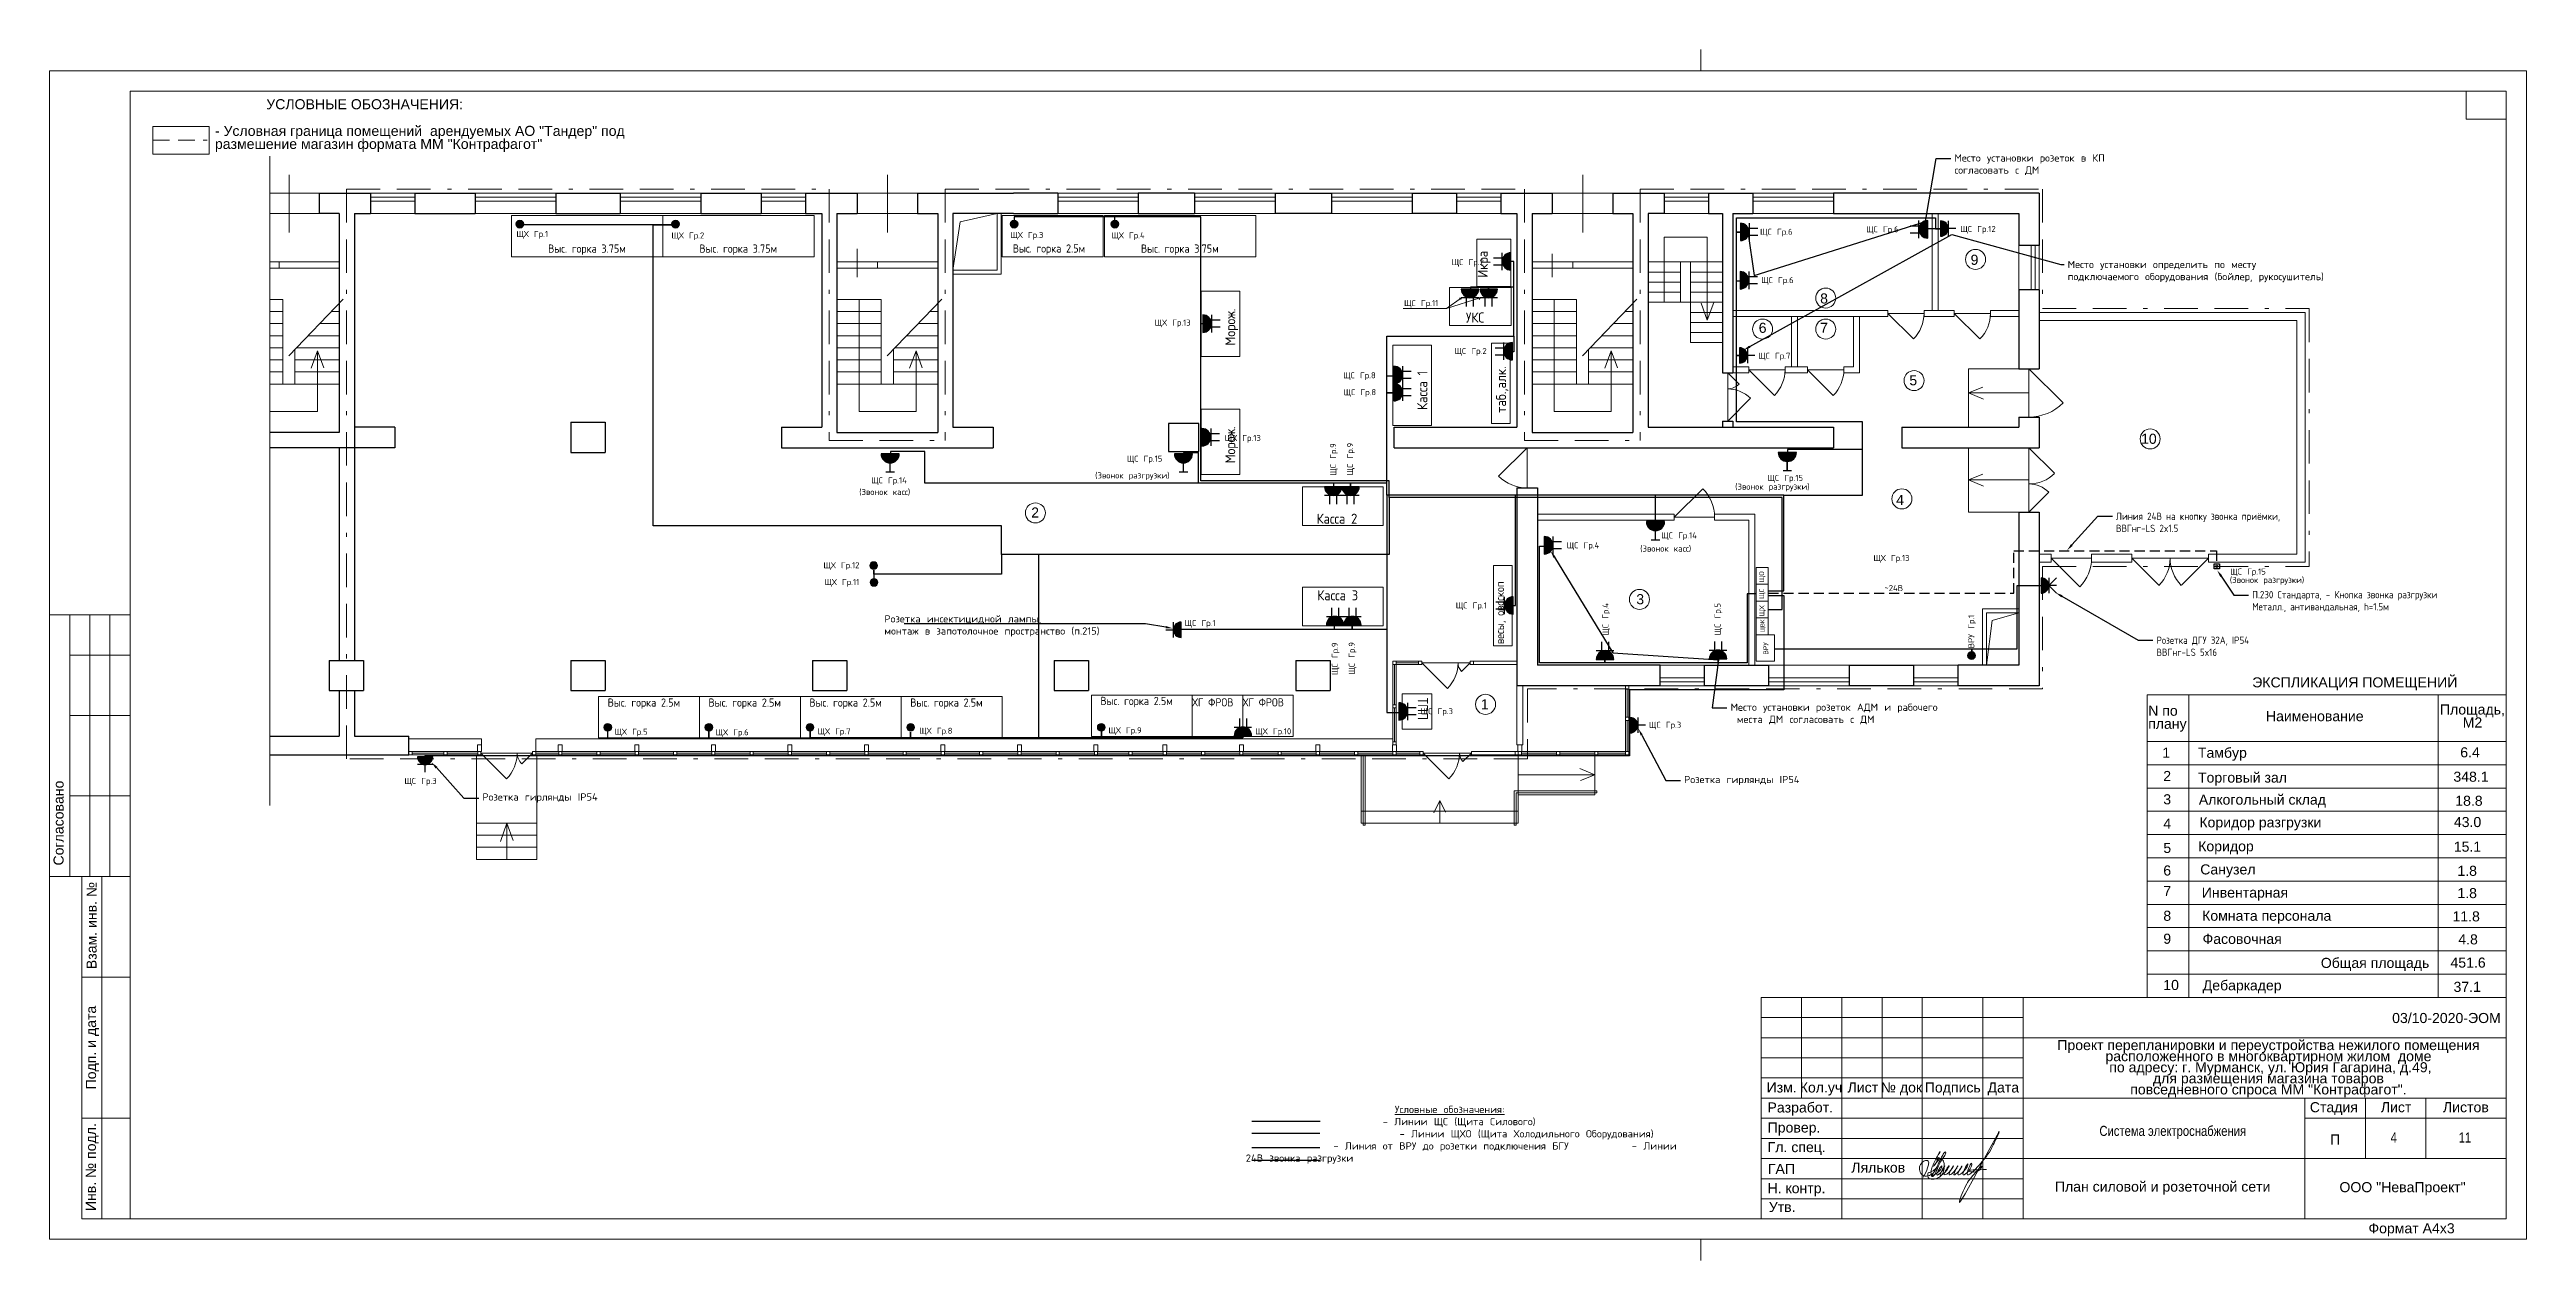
# Model space of a CAD drawing. Header units: metres. Extents: x -472 to 201, y -446 to -235.
# Drawn here: x -49.1 to 12.4, y -342.3 to -312.2 of the extents above; entities that cross this region are included whole.
import ezdxf
from ezdxf import colors
from ezdxf.entities.mleader import LeaderData, LeaderLine
from ezdxf.enums import TextEntityAlignment as Align
from ezdxf.math import Vec2, Vec3

# ---------------------------------------------------------------- set-up
doc = ezdxf.new("R2010")
doc.units = ezdxf.units.M
doc.header["$MEASUREMENT"] = 0
for name, pattern in [('( Border )', [1.751, 0.5, -0.25, 0.5, -0.25, 0.001, -0.25]), ('( Hidden )', [0.375, 0.25, -0.125]), ('DGN Style 3', [1.722798, 1.23057, -0.492228])]:
    doc.linetypes.add(name, pattern=pattern)
for name, color, linetype, lineweight in [('_ЛинииОСВ', 174, 'Continuous', 30), ('_ЛинииСИЛ', 82, 'Continuous', 30), ('_Электрика', 7, 'Continuous', 15), ('Level 50', 7, 'Continuous', 0), ('Level 63', 7, 'Continuous', 0)]:
    doc.layers.add(name, color=color, linetype=linetype, lineweight=lineweight)
doc.layers.add('_ЭлектрикаОбъектыАнтоции', color=7, linetype='Continuous')
doc.layers.add('Электрика', color=7, linetype='Continuous')
doc.styles.add('GOSI', font='GENISO.ttf', dxfattribs={"height": 0.25})
doc.styles.get("Standard").update_dxf_attribs({"font": 'txt.shx'})
doc.styles.add('Style-Arial', font='arial.ttf')

msp = doc.modelspace()

# ---------------------------------------------------------------- texts
at = {"color": 7, "linetype": 'Continuous', "lineweight": 0, "style": 'Style-Arial'}
for s, p in [('9', (-1.28, -317.314)), ('8', (-5.015, -318.273)), ('6', (-6.54, -319.002)), ('7', (-5.016, -319.002)), ('5', (-2.801, -320.304)), ('10', (3.05, -321.757)), ('4', (-3.128, -323.275)), ('2', (-24.604, -323.588)), ('3', (-9.58, -325.739)), ('1', (-13.437, -328.347)), ('1', (3.481, -329.549)), ('Тамбур', (4.875, -329.551)), ('6.4', (11.024, -329.541)), ('2', (3.504, -330.128)), ('Торговый зал', (5.374, -330.167)), ('348.1', (11.048, -330.146)), ('3', (3.505, -330.707)), ('Алкогольный склад', (5.868, -330.715)), ('18.8', (10.997, -330.743)), ('4', (3.505, -331.31)), ('Коридор разгрузки', (5.818, -331.279)), ('43.0', (10.963, -331.271)), ('5', (3.506, -331.914)), ('Коридор ', (5.013, -331.872)), ('15.1', (10.961, -331.883)), ('6', (3.505, -332.474)), ('Санузел', (5.012, -332.447)), ('1.8', (10.953, -332.482)), ('7', (3.505, -332.986)), ('Инвентарная', (5.435, -333.022)), ('1.8', (10.953, -333.035)), ('8', (3.506, -333.598)), ('Комната персонала', (5.976, -333.597)), ('11.8', (10.928, -333.613)), ('9', (3.506, -334.168)), ('Фасовочная', (5.366, -334.172)), ('4.8', (10.975, -334.184)), ('Общая площадь ', (8.714, -334.768)), ('451.6', (10.975, -334.761)), ('10', (3.602, -335.316)), ('Дебаркадер', (5.366, -335.325)), ('37.1', (10.954, -335.363))]:
    msp.add_text(s, height=0.25, dxfattribs=at).set_placement(p, align=Align.TOP_CENTER)
at = {"color": 7, "lineweight": 13, "style": 'Style-Arial'}
msp.add_text('ЭКСПЛИКАЦИЯ ПОМЕЩЕНИЙ ', height=0.25, dxfattribs=at).set_placement((5.616, -327.804), align=Align.TOP_LEFT)
at = {"color": 7, "linetype": 'Continuous', "lineweight": 13, "style": 'Style-Arial'}
for s, p in [('03/10-2020-ЭОМ', (10.439, -336.136)), ('П', (7.676, -339.152))]:
    msp.add_text(s, height=0.25, dxfattribs=at).set_placement(p, align=Align.TOP_CENTER)
at = {"color": 7, "linetype": 'Continuous', "lineweight": 0, "style": 'Style-Arial', "width": 0.8}
for s, p in [('4', (9.13, -339.103)), ('11', (10.898, -339.103))]:
    msp.add_text(s, height=0.25, dxfattribs=at).set_placement(p, align=Align.TOP_CENTER)
at = {"color": 18, "linetype": 'Continuous', "lineweight": 0, "true_color": 0x000000, "insert": (-41.25, -313.579), "char_height": 0.25, "attachment_point": 5, "line_spacing_factor": 0.6, "style": 'Style-Arial'}
msp.add_mtext('УСЛОВНЫЕ ОБОЗНАЧЕНИЯ:\\P', dxfattribs=at)
at = {"color": 7, "linetype": 'DGN Style 3', "lineweight": 13, "insert": (-44.968, -314.114), "char_height": 0.25, "attachment_point": 1, "line_spacing_factor": 0.776524, "style": 'Style-Arial'}
msp.add_mtext('- Условная граница помещений  арендуемых АО "Тандер" под \\Pразмешение магазин формата ММ "Контрафагот"', dxfattribs=at)
at = {"color": 7, "linetype": 'Continuous', "lineweight": 13, "char_height": 0.25, "style": 'Style-Arial'}
for s, insert, attachment_point, line_spacing_factor in [('N по \\Pплану', (3.033, -328.508), 1, 0.776524), ('Наименование', (5.957, -328.643), 1, 0.6), ('Проект перепланировки и переустройства нежилого помещения \\Pрасположенного в многоквартирном жилом  доме \\P по адресу: г. Мурманск, ул. Юрия Гагарина, д.49,\\Pдля размещения магазина товаров \\Pповседневного спроса ММ "Контрафагот".', (6.019, -336.808), 2, 0.66)]:
    msp.add_mtext(s, dxfattribs=dict(at, insert=insert, attachment_point=attachment_point, line_spacing_factor=line_spacing_factor))
at = {"color": 7, "linetype": 'Continuous', "lineweight": 0, "char_height": 0.25, "style": 'Style-Arial'}
for s, insert, attachment_point, line_spacing_factor in [('Площадь,\\PМ2', (11.084, -328.477), 2, 0.776524), ('{\\W0.8;Система электроснабжения}', (3.642, -339.101), 5, 0.9)]:
    msp.add_mtext(s, dxfattribs=dict(at, insert=insert, attachment_point=attachment_point, line_spacing_factor=line_spacing_factor))
at = {"color": 7, "linetype": 'Continuous', "lineweight": 13, "insert": (3.392, -340.484), "char_height": 0.25, "width": 6.62488, "attachment_point": 5, "line_spacing_factor": 0.776524, "style": 'Style-Arial'}
msp.add_mtext('План силовой и розеточной сети', dxfattribs=at)
at = {"layer": '_Электрика', "linetype": 'Continuous', "lineweight": 30}
for s, p in [('ЩХ Гр.1', (-37.483, -316.873)), ('ЩС Гр.6', (-6.604, -316.819)), ('ЩС Гр.6', (-3.971, -316.756)), ('ЩС Гр.12', (-1.631, -316.749)), ('ЩХ Гр.2', (-33.634, -316.91)), ('ЩХ Гр.3', (-25.218, -316.898)), ('ЩХ Гр.4', (-22.709, -316.908)), ('ЩС Гр.2', (-14.261, -317.572)), ('ЩС Гр.6', (-6.577, -318.018)), ('ЩС Гр.11', (-15.443, -318.589)), ('ЩХ Гр.13', (-21.637, -319.073)), ('ЩС Гр.2', (-14.191, -319.778)), ('ЩС Гр.7', (-6.652, -319.897)), ('ЩС Гр.8', (-16.956, -320.381)), ('ЩС Гр.8', (-16.946, -320.8)), ('ЩХ Гр.13', (-19.896, -321.938)), ('ЩС Гр.14', (-28.676, -322.989)), ('(Звонок разгрузки)', (-23.113, -322.867)), ('ЩС Гр.15', (-22.328, -322.45)), ('ЩС Гр.15', (-6.42, -322.929)), ('(Звонок касс)', (-28.971, -323.278)), ('(Звонок разгрузки)', (-7.222, -323.146)), ('ЩС Гр.4', (-11.405, -324.601)), ('(Звонок касс)', (-9.58, -324.683)), ('ЩС Гр.14', (-9.059, -324.356)), ('ЩХ Гр.12', (-29.86, -325.096)), ('ЩХ Гр.13', (-3.79, -324.917)), ('(Звонок разгрузки)', (5.06, -325.462)), ('ЩС Гр.15', (5.069, -325.253)), ('ЩХ Гр.11', (-29.835, -325.514)), ('ЩС Гр.1', (-14.16, -326.094)), ('ЩС Гр.1', (-20.893, -326.531)), ('ЩС Гр.3', (-15.03, -328.719)), ('ЩС Гр.3', (-9.364, -329.058)), ('ЩХ Гр.5', (-35.047, -329.23)), ('ЩХ Гр.6', (-32.537, -329.243)), ('ЩХ Гр.7', (-30.005, -329.218)), ('ЩХ Гр.8', (-27.482, -329.206)), ('ЩХ Гр.9', (-22.784, -329.193)), ('ЩХ Гр.10', (-19.138, -329.218)), ('ЩС Гр.3', (-40.264, -330.451))]:
    msp.add_text(s, height=0.15, dxfattribs=at).set_placement(p)
for s, height, p in [('ЩС Гр.9', 0.15, (-17.129, -322.799)), ('ЩС Гр.9', 0.15, (-16.71, -322.79)), ('ЩО', 0.1228, (-6.504, -325.443)), ('ЩС', 0.1228, (-6.504, -325.86)), ('ЩС Гр.4', 0.15, (-10.367, -326.772)), ('ЩС Гр.5', 0.15, (-7.585, -326.764)), ('ЩХ', 0.1228, (-6.498, -326.287)), ('ЩВК', 0.1039, (-6.496, -326.693)), ('ВРУ Гр.1', 0.15, (-1.286, -327.083)), ('ЩС Гр.9', 0.15, (-17.088, -327.746)), ('ЩС Гр.9', 0.15, (-16.668, -327.737)), ('ВРУ', 0.1228, (-6.4, -327.243))]:
    msp.add_text(s, height=height, rotation=90, dxfattribs=at).set_placement(p)
at = {"layer": '_Электрика', "linetype": 'Continuous', "lineweight": 13}
msp.add_text('~24В', height=0.15, dxfattribs=at).set_placement((-3.516, -325.664))
at = {"layer": '_ЭлектрикаОбъектыАнтоции', "color": 7, "linetype": 'Continuous', "lineweight": 0, "style": 'GOSI'}
for s, height, p in [('Выс. горка 3.75м', 0.20358, (-36.696, -317.263)), ('Выс. горка 3.75м', 0.20358, (-32.94, -317.263)), ('Выс. горка 2.5м', 0.20358, (-25.159, -317.26)), ('Выс. горка 3.75м', 0.20358, (-21.976, -317.263)), ('УКС', 0.25, (-13.908, -318.997)), ('Касса 2', 0.25, (-17.614, -323.992)), ('Касса 3', 0.25, (-17.598, -325.893)), ('Выс. горка 2.5м', 0.20358, (-35.217, -328.532)), ('Выс. горка 2.5м', 0.20358, (-32.713, -328.532)), ('Выс. горка 2.5м', 0.20358, (-30.208, -328.532)), ('Выс. горка 2.5м', 0.20358, (-27.704, -328.532)), ('Выс. горка 2.5м', 0.20358, (-22.983, -328.492)), ('ХГ ФРОВ', 0.2036, (-20.703, -328.527)), ('ХГ ФРОВ', 0.2036, (-19.449, -328.527))]:
    msp.add_text(s, height=height, dxfattribs=at).set_placement(p)
for s, height, rotation, p in [('Икра', 0.25, 90, (-13.364, -317.883)), ('Морож.', 0.25, 90, (-19.634, -319.568)), ('Касса 1', 0.25, 90, (-14.865, -321.166)), ('таб.,алк.', 0.25, 90, (-12.91, -321.239)), ('Морож.', 0.25, 90, (-19.634, -322.493)), ('весы, овоскоп', 0.20754, 90, (-12.961, -326.98)), ('ТПП', 0.25, 270, (-15.103, -328.31))]:
    msp.add_text(s, height=height, rotation=rotation, dxfattribs=at).set_placement(p)
at = {"layer": 'Level 63', "color": 7, "linetype": 'Continuous', "lineweight": 0, "style": 'Style-Arial'}
for s, p in [('Согласовано', (-48.851, -331.422)), ('Взам. инв. №', (-48.032, -333.966)), ('Подп. и дата', (-48.045, -336.995)), ('Инв. № подл.', (-48.05, -339.963))]:
    msp.add_text(s, height=0.25, rotation=90, dxfattribs=at).set_placement(p, align=Align.MIDDLE_CENTER)
for s, p in [('Изм.', (-6.068, -337.985)), ('Кол.уч', (-5.091, -337.985)), ('Лист', (-4.052, -337.985)), ('№ док', (-3.093, -337.985)), ('Подпись', (-1.819, -337.985)), ('Дата', (-0.564, -337.985)), ('Разработ.', (-5.606, -338.481)), ('Провер.', (-5.761, -338.979)), ('Стадия', (7.643, -338.475)), ('Лист', (9.188, -338.475)), ('Листов', (10.921, -338.475)), ('Гл. спец.', (-5.694, -339.466)), ('ГАП', (-6.074, -340.007)), ('Н. контр.', (-5.699, -340.485)), ('ООО "НеваПроект"', (9.348, -340.46)), ('Утв.', (-6.055, -340.952)), ('Формат А4х3', (9.572, -341.481))]:
    msp.add_text(s, height=0.25, dxfattribs=at).set_placement(p, align=Align.MIDDLE_CENTER)
msp.add_text('Ляльков', height=0.25, dxfattribs=at).set_placement((-3.67, -339.848), align=Align.TOP_CENTER)
at = {"layer": 'Электрика', "lineweight": 9, "insert": (-19.373, -338.439), "char_height": 0.18134, "attachment_point": 1}
msp.add_mtext_dynamic_manual_height_columns('\\pxqc;{\\LУсловные обозначения:\\P\\pq*;}^I^I^I- Линии ЩС (Щита Силового)\\P\\pqr; - Линии ЩХО (Щита Холодильного Оборудования)\\P\\pq*;^I^I^I- Линия от ВРУ до розетки подключения БГУ^I^I^I- Линии 24В звонка разгрузки', width=10.125, gutter_width=24.415, heights=[6.552], dxfattribs=at)

# ---------------------------------------------------------------- blocks, each defined once
blk = doc.blocks.new('*U15')
at = {"color": 7, "linetype": 'Continuous', "lineweight": 30}
for p, q in [((-0.425, 0.375), (-0.425, -0.375)), ((-0.425, 0.375), (0.425, 0.375)), ((0.425, 0.375), (0.425, -0.375)), ((-0.425, -0.375), (0.425, -0.375))]:
    blk.add_line(p, q, dxfattribs=at)
blk = doc.blocks.new('*U234')
at = {"true_color": 0xffffff}
h = blk.add_hatch(color=7, dxfattribs=at)
h.dxf.hatch_style = 1
edge = h.paths.add_edge_path()
edge.add_line((-144.6, 22), (-144.6, 2))
edge.add_arc((-144.6, 12), 10, 270, 450)
at = {"color": 0, "lineweight": 30}
for p, q in [((-134.5, 22), (-134.5, 2)), ((-124.5, 12), (-134.5, 12))]:
    blk.add_line(p, q, dxfattribs=at)
blk.add_lwpolyline([(-144.6, 22), (-144.6, 2, 1)], format="xyb", close=True, dxfattribs=at)
blk = doc.blocks.new('*U235')
at = {"true_color": 0xffffff}
h = blk.add_hatch(color=7, dxfattribs=at)
h.dxf.hatch_style = 1
edge = h.paths.add_edge_path()
edge.add_line((642.3, 133.2), (617.3, 133.2))
edge.add_arc((629.8, 133.2), 12.5, 180, 360)
at = {"color": 0, "lineweight": 30}
for p, q in [((642.3, 120.7), (617.3, 120.7)), ((624.8, 108.2), (624.8, 121.7)), ((634.9, 108.2), (634.9, 121.7))]:
    blk.add_line(p, q, dxfattribs=at)
blk.add_lwpolyline([(642.3, 133.2), (617.3, 133.2, 1)], format="xyb", close=True, dxfattribs=at)
blk = doc.blocks.new('*U237')
at = {"true_color": 0xffffff}
h = blk.add_hatch(color=7, dxfattribs=at)
h.dxf.hatch_style = 1
edge = h.paths.add_edge_path()
edge.add_line((644.2, 133.2), (644.2, 158.2))
edge.add_arc((644.2, 145.7), 12.5, 90, 270)
at = {"color": 0, "lineweight": 30}
for p, q in [((619.2, 150.7), (632.7, 150.7)), ((631.7, 133.2), (631.7, 158.2)), ((619.2, 140.6), (632.7, 140.6))]:
    blk.add_line(p, q, dxfattribs=at)
blk.add_lwpolyline([(644.2, 133.2), (644.2, 158.2, 1)], format="xyb", close=True, dxfattribs=at)
blk = doc.blocks.new('*U238')
at = {"true_color": 0xffffff}
h = blk.add_hatch(color=7, dxfattribs=at)
h.dxf.hatch_style = 1
edge = h.paths.add_edge_path()
edge.add_line((625.8, 113.7), (650.8, 113.7))
edge.add_arc((638.3, 113.7), 12.5, 0, 180)
at = {"color": 0, "lineweight": 30}
for p, q in [((625.8, 126.2), (650.8, 126.2)), ((633.2, 138.7), (633.2, 125.1)), ((643.3, 138.7), (643.3, 125.1))]:
    blk.add_line(p, q, dxfattribs=at)
blk.add_lwpolyline([(625.8, 113.7), (650.8, 113.7, 1)], format="xyb", close=True, dxfattribs=at)
blk = doc.blocks.new('*U239')
at = {"true_color": 0xffffff}
h = blk.add_hatch(color=7, dxfattribs=at)
h.dxf.hatch_style = 1
edge = h.paths.add_edge_path()
edge.add_line((621.8, 140.5), (621.8, 115.5))
edge.add_arc((621.8, 128), 12.5, 270, 450)
at = {"color": 0, "lineweight": 30}
for p, q in [((646.8, 133), (633.2, 133)), ((646.8, 123), (633.2, 123)), ((634.3, 140.5), (634.3, 115.5))]:
    blk.add_line(p, q, dxfattribs=at)
blk.add_lwpolyline([(621.8, 140.5), (621.8, 115.5, 1)], format="xyb", close=True, dxfattribs=at)
blk = doc.blocks.new('*U245')
at = {"true_color": 0xffffff}
h = blk.add_hatch(color=7, dxfattribs=at)
h.dxf.hatch_style = 1
edge = h.paths.add_edge_path()
edge.add_line((625.8, 118.9), (650.8, 118.9))
edge.add_arc((638.3, 118.9), 12.5, 0, 180)
at = {"color": 0, "lineweight": 30}
for p, q in [((633.2, 143.9), (633.2, 130.4)), ((643.3, 143.9), (643.3, 130.4)), ((625.8, 131.4), (650.8, 131.4))]:
    blk.add_line(p, q, dxfattribs=at)
blk.add_lwpolyline([(625.8, 118.9), (650.8, 118.9, 1)], format="xyb", close=True, dxfattribs=at)
blk = doc.blocks.new('*U244')
at = {"true_color": 0xffffff}
h = blk.add_hatch(color=7, dxfattribs=at)
h.dxf.hatch_style = 1
edge = h.paths.add_edge_path()
edge.add_line((635.4, 82.8), (635.4, 57.8))
edge.add_arc((635.4, 70.3), 12.5, 270, 450)
at = {"color": 0, "lineweight": 30}
for p, q in [((660.4, 75.3), (646.8, 75.3)), ((647.9, 82.8), (647.9, 57.8)), ((660.4, 65.3), (646.8, 65.3))]:
    blk.add_line(p, q, dxfattribs=at)
blk.add_lwpolyline([(635.4, 82.8), (635.4, 57.8, 1)], format="xyb", close=True, dxfattribs=at)
blk = doc.blocks.new('*U241')
at = {"true_color": 0xffffff}
h = blk.add_hatch(color=7, dxfattribs=at)
h.dxf.hatch_style = 1
edge = h.paths.add_edge_path()
edge.add_line((630.8, 57.8), (630.8, 82.8))
edge.add_arc((630.8, 70.3), 12.5, 90, 270)
at = {"color": 0, "lineweight": 30}
for p, q in [((605.8, 75.3), (619.4, 75.3)), ((618.3, 57.8), (618.3, 82.8)), ((605.8, 65.3), (619.4, 65.3))]:
    blk.add_line(p, q, dxfattribs=at)
blk.add_lwpolyline([(630.8, 57.8), (630.8, 82.8, 1)], format="xyb", close=True, dxfattribs=at)
blk = doc.blocks.new('*U242')
at = {"true_color": 0xffffff}
h = blk.add_hatch(color=7, dxfattribs=at)
h.dxf.hatch_style = 1
edge = h.paths.add_edge_path()
edge.add_line((-98.4, 44), (-118.4, 44))
edge.add_arc((-108.4, 44), 10, 180, 360)
at = {"color": 0, "lineweight": 30}
for p, q in [((-98.4, 34), (-118.4, 34)), ((-108.4, 24), (-108.4, 34))]:
    blk.add_line(p, q, dxfattribs=at)
blk.add_lwpolyline([(-98.4, 44), (-118.4, 44, 1)], format="xyb", close=True, dxfattribs=at)
blk = doc.blocks.new('*U243')
at = {"true_color": 0xffffff}
h = blk.add_hatch(color=7, dxfattribs=at)
h.dxf.hatch_style = 1
edge = h.paths.add_edge_path()
edge.add_line((785.1, 220.4), (785.1, 245.4))
edge.add_arc((785.1, 232.9), 12.5, 90, 270)
at = {"color": 0, "lineweight": 30}
for p, q in [((760.1, 237.9), (773.6, 237.9)), ((760.1, 227.9), (773.6, 227.9)), ((772.6, 220.4), (772.6, 245.4))]:
    blk.add_line(p, q, dxfattribs=at)
blk.add_lwpolyline([(785.1, 220.4), (785.1, 245.4, 1)], format="xyb", close=True, dxfattribs=at)
blk = doc.blocks.new('*U240')
at = {"true_color": 0xffffff}
h = blk.add_hatch(color=7, dxfattribs=at)
h.dxf.hatch_style = 1
edge = h.paths.add_edge_path()
edge.add_line((630.8, 82.8), (630.8, 57.8))
edge.add_arc((630.8, 70.3), 12.5, 270, 450)
at = {"color": 0, "lineweight": 30}
for p, q in [((655.8, 75.3), (642.3, 75.3)), ((643.3, 82.8), (643.3, 57.8)), ((655.8, 65.3), (642.3, 65.3))]:
    blk.add_line(p, q, dxfattribs=at)
blk.add_lwpolyline([(630.8, 82.8), (630.8, 57.8, 1)], format="xyb", close=True, dxfattribs=at)
blk = doc.blocks.new('ШР.ОУ.IP20-23.двухполюсная')
at = {"true_color": 0xffffff}
h = blk.add_hatch(color=7, dxfattribs=at)
h.dxf.hatch_style = 1
edge = h.paths.add_edge_path()
edge.add_line((0, 0), (25, 0))
edge.add_arc((12.5, 0), 12.5, 0, 180)
at = {"color": 0, "lineweight": 30}
blk.add_line((12.5, 25), (12.5, 12.5), dxfattribs=at)
blk.add_lwpolyline([(0, 0), (25, 0, 1)], format="xyb", close=True, dxfattribs=at)
blk = doc.blocks.new('*U247')
at = {"true_color": 0xffffff}
h = blk.add_hatch(color=7, dxfattribs=at)
h.dxf.hatch_style = 1
edge = h.paths.add_edge_path()
edge.add_line((-135.9, 45.3), (-135.9, 20.3))
edge.add_arc((-135.9, 32.8), 12.5, 270, 450)
at = {"color": 0, "lineweight": 30}
for p, q in [((-123.4, 45.3), (-123.4, 20.3)), ((-123.4, 32.8), (-110.9, 45.3)), ((-110.9, 32.8), (-123.4, 32.8)), ((-123.4, 32.8), (-110.9, 20.3))]:
    blk.add_line(p, q, dxfattribs=at)
blk.add_lwpolyline([(-135.9, 45.3), (-135.9, 20.3, 1)], format="xyb", close=True, dxfattribs=at)
blk = doc.blocks.new('*U248')
at = {"true_color": 0xffffff}
h = blk.add_hatch(color=7, dxfattribs=at)
h.dxf.hatch_style = 1
edge = h.paths.add_edge_path()
edge.add_line((-144.6, 2), (-144.6, 22))
edge.add_arc((-144.6, 12), 10, 90, 270)
at = {"color": 0, "lineweight": 30}
for p, q in [((-164.6, 12), (-154.6, 12)), ((-154.6, 2), (-154.6, 22))]:
    blk.add_line(p, q, dxfattribs=at)
blk.add_lwpolyline([(-144.6, 2), (-144.6, 22, 1)], format="xyb", close=True, dxfattribs=at)

# ---------------------------------------------------------------- hatches: boundary and pattern name
at = {"layer": '_ЭлектрикаОбъектыАнтоции', "linetype": 'Continuous', "lineweight": 0}
h = msp.add_hatch(color=7, dxfattribs=at)
h.dxf.hatch_style = 1
h.paths.add_polyline_path([(-37.495, -316.554, 1), (-37.301, -316.554, 1)])
h = msp.add_hatch(color=7, dxfattribs=at)
h.dxf.hatch_style = 1
h.paths.add_polyline_path([(-33.629, -316.554, 1), (-33.435, -316.554, 1)])
h = msp.add_hatch(color=7, dxfattribs=at)
h.dxf.hatch_style = 1
h.paths.add_polyline_path([(-25.222, -316.554, 1), (-25.028, -316.554, 1)])
h = msp.add_hatch(color=7, dxfattribs=at)
h.dxf.hatch_style = 1
h.paths.add_polyline_path([(-22.721, -316.554, 1), (-22.527, -316.554, 1)])
h = msp.add_hatch(color=7, dxfattribs=at)
h.dxf.hatch_style = 1
h.paths.add_polyline_path([(-28.711, -325.03, 1), (-28.517, -325.03, 1)])
h = msp.add_hatch(color=7, dxfattribs=at)
h.dxf.hatch_style = 1
h.paths.add_polyline_path([(-28.7, -325.448, 1), (-28.506, -325.448, 1)])
h = msp.add_hatch(color=7, dxfattribs=at)
h.dxf.hatch_style = 1
h.paths.add_polyline_path([(-1.45, -327.263, 1), (-1.256, -327.263, 1)])
h = msp.add_hatch(color=7, dxfattribs=at)
h.dxf.hatch_style = 1
h.paths.add_polyline_path([(-35.311, -329.047, 1), (-35.117, -329.047, 1)])
h = msp.add_hatch(color=7, dxfattribs=at)
h.dxf.hatch_style = 1
h.paths.add_polyline_path([(-32.801, -329.047, 1), (-32.607, -329.047, 1)])
h = msp.add_hatch(color=7, dxfattribs=at)
h.dxf.hatch_style = 1
h.paths.add_polyline_path([(-30.29, -329.047, 1), (-30.096, -329.047, 1)])
h = msp.add_hatch(color=7, dxfattribs=at)
h.dxf.hatch_style = 1
h.paths.add_polyline_path([(-27.79, -329.047, 1), (-27.595, -329.047, 1)])
h = msp.add_hatch(color=7, dxfattribs=at)
h.dxf.hatch_style = 1
h.paths.add_polyline_path([(-23.059, -329.047, 1), (-22.865, -329.047, 1)])

# ---------------------------------------------------------------- linework, layer by layer
at = {"color": 1, "linetype": '( Border )', "lineweight": 13, "ltscale": 0.833333}
msp.add_line((-46.509, -314.473), (-45.114, -314.473), dxfattribs=at)
at = {"color": 7, "linetype": 'Continuous', "lineweight": 0}
for p, q in [((-43.609, -314.868), (-43.609, -330.983)), ((-41.103, -315.884), (-40.003, -315.884)), ((-41.103, -315.984), (-40.003, -315.984)), ((-38.503, -315.884), (-36.503, -315.884)), ((-38.503, -315.984), (-36.503, -315.984)), ((-34.903, -315.884), (-32.903, -315.884)), ((-34.903, -315.984), (-32.903, -315.984)), ((-31.403, -315.884), (-30.303, -315.884)), ((-31.403, -315.984), (-30.303, -315.984)), ((-22.043, -315.884), (-24.043, -315.884)), ((-22.043, -315.984), (-24.043, -315.984)), ((-20.643, -315.884), (-18.643, -315.884)), ((-20.643, -315.984), (-18.643, -315.984)), ((-17.243, -315.884), (-15.243, -315.884)), ((-17.243, -315.984), (-15.243, -315.984)), ((-14.143, -315.884), (-13.043, -315.884)), ((-14.143, -315.984), (-13.043, -315.984)), ((-7.883, -315.884), (-8.983, -315.884)), ((-7.883, -315.984), (-8.983, -315.984)), ((-4.783, -315.884), (-6.783, -315.884)), ((-4.783, -315.984), (-6.783, -315.984)), ((0.127, -318.188), (0.127, -317.088)), ((0.227, -318.188), (0.227, -317.088)), ((-9.383, -317.494), (-7.533, -317.494)), ((-9.383, -317.744), (-8.583, -317.744)), ((-8.583, -317.494), (-8.583, -318.494)), ((-8.333, -319.494), (-8.333, -317.494)), ((-8.333, -317.744), (-7.533, -317.744)), ((-43.609, -318.424), (-43.283, -318.424)), ((-43.283, -318.424), (-43.283, -320.524)), ((-41.783, -318.42), (-43.135, -319.824)), ((-29.523, -318.424), (-28.423, -318.424)), ((-28.423, -318.424), (-28.423, -320.524)), ((-26.923, -318.42), (-28.275, -319.824)), ((-12.263, -318.424), (-11.163, -318.424)), ((-11.163, -318.424), (-11.163, -320.524)), ((-9.663, -318.42), (-11.015, -319.824)), ((-9.383, -317.994), (-8.583, -317.994)), ((-9.383, -318.244), (-8.583, -318.244)), ((-9.383, -318.494), (-8.333, -318.494)), ((-8.333, -317.994), (-7.533, -317.994)), ((-8.333, -318.244), (-7.533, -318.244)), ((-8.333, -318.494), (-7.533, -318.494)), ((-8.069, -318.512), (-7.916, -318.935)), ((-7.755, -318.503), (-7.916, -318.935)), ((-43.609, -318.724), (-43.283, -318.724)), ((-43.609, -319.024), (-43.283, -319.024)), ((-42.364, -319.024), (-41.883, -319.024)), ((-42.075, -318.724), (-41.883, -318.724)), ((-29.523, -318.724), (-28.423, -318.724)), ((-29.523, -319.024), (-28.423, -319.024)), ((-27.504, -319.024), (-27.023, -319.024)), ((-27.215, -318.724), (-27.023, -318.724)), ((-12.263, -318.724), (-11.163, -318.724)), ((-12.263, -319.024), (-11.163, -319.024)), ((-10.244, -319.024), (-9.763, -319.024)), ((-9.955, -318.724), (-9.763, -318.724)), ((-8.333, -318.744), (-7.533, -318.744)), ((-8.333, -318.994), (-7.533, -318.994)), ((-3.433, -318.769), (-2.533, -318.769)), ((-3.433, -318.769), (-2.796, -319.405)), ((-1.783, -318.769), (-0.883, -318.769)), ((-1.783, -318.769), (-1.146, -319.405)), ((-43.609, -319.324), (-43.283, -319.324)), ((-43.609, -319.624), (-43.283, -319.624)), ((-42.983, -319.666), (-42.983, -320.524)), ((-42.942, -319.624), (-41.883, -319.624)), ((-42.653, -319.324), (-41.883, -319.324)), ((-42.42, -319.698), (-42.58, -320.129)), ((-42.42, -319.698), (-42.267, -320.121)), ((-29.523, -319.324), (-28.423, -319.324)), ((-29.523, -319.624), (-28.423, -319.624)), ((-28.123, -319.666), (-28.123, -320.524)), ((-28.082, -319.624), (-27.023, -319.624)), ((-27.793, -319.324), (-27.023, -319.324)), ((-27.56, -319.698), (-27.72, -320.129)), ((-27.56, -319.698), (-27.407, -320.121)), ((-12.263, -319.324), (-11.163, -319.324)), ((-12.263, -319.624), (-11.163, -319.624)), ((-10.863, -319.666), (-10.863, -320.524)), ((-10.822, -319.624), (-9.763, -319.624)), ((-10.533, -319.324), (-9.763, -319.324)), ((-10.3, -319.698), (-10.46, -320.129)), ((-10.3, -319.698), (-10.147, -320.121)), ((-8.333, -319.244), (-7.533, -319.244)), ((-8.333, -319.494), (-7.533, -319.494)), ((-43.609, -319.924), (-43.283, -319.924)), ((-43.609, -320.224), (-43.283, -320.224)), ((-42.983, -319.924), (-41.883, -319.924)), ((-42.983, -320.224), (-41.883, -320.224)), ((-29.523, -319.924), (-28.423, -319.924)), ((-29.523, -320.224), (-28.423, -320.224)), ((-28.123, -319.924), (-27.023, -319.924)), ((-28.123, -320.224), (-27.023, -320.224)), ((-12.263, -319.924), (-11.163, -319.924)), ((-12.263, -320.224), (-11.163, -320.224)), ((-10.863, -319.924), (-9.763, -319.924)), ((-10.863, -320.224), (-9.763, -320.224)), ((-7.408, -320.244), (-7.408, -321.444)), ((-7.408, -320.244), (-7.125, -320.526)), ((-6.883, -320.169), (-5.983, -320.169)), ((-6.883, -320.169), (-6.246, -320.805)), ((-5.423, -320.169), (-4.523, -320.169)), ((-5.423, -320.169), (-4.786, -320.805)), ((-0.183, -320.144), (-1.428, -320.144)), ((-1.428, -320.144), (-1.428, -321.594)), ((0.072, -320.144), (0.072, -321.344)), ((0.072, -320.144), (0.921, -320.992)), ((-43.609, -320.524), (-41.883, -320.524)), ((-29.523, -320.524), (-27.023, -320.524)), ((-12.263, -320.524), (-9.763, -320.524)), ((-7.408, -321.444), (-6.842, -320.878)), ((-1.073, -320.599), (-1.428, -320.744)), ((0.072, -320.744), (-1.428, -320.744)), ((-1.054, -320.896), (-1.428, -320.744)), ((-12.388, -322.104), (-13.095, -322.811)), ((-12.388, -323.104), (-12.388, -322.104)), ((-1.428, -322.104), (-1.428, -323.704)), ((0.072, -323.704), (0.072, -322.104)), ((0.072, -322.104), (0.709, -322.74)), ((-1.073, -322.759), (-1.428, -322.904)), ((-8.733, -323.829), (-8.026, -323.122)), ((0.072, -322.904), (-1.428, -322.904)), ((-1.054, -323.056), (-1.428, -322.904)), ((0.567, -323.209), (0.072, -323.704)), ((-8.733, -323.829), (-7.733, -323.829)), ((-0.183, -323.704), (-1.428, -323.704)), ((0.627, -324.849), (1.627, -324.849)), ((0.627, -324.849), (1.334, -325.556)), ((2.627, -324.849), (4.527, -324.849)), ((2.627, -324.849), (3.299, -325.52)), ((3.856, -325.52), (4.527, -324.849)), ((-15.723, -327.484), (-15.723, -329.404)), ((-15.683, -327.484), (-15.683, -328.484)), ((-15.643, -327.404), (-15.083, -327.404)), ((-15.643, -327.444), (-15.083, -327.444)), ((-15.643, -327.484), (-15.643, -329.404)), ((-15.643, -327.484), (-15.083, -327.484)), ((-15.003, -327.444), (-13.803, -327.444)), ((-15.003, -327.444), (-14.366, -328.08)), ((-13.803, -327.444), (-14.015, -327.656)), ((-19.449, -329.27), (-19.449, -328.243)), ((-9.943, -329.644), (-9.943, -328.027)), ((-9.903, -328.795), (-9.903, -328.094)), ((-9.863, -329.644), (-9.863, -328.014)), ((-9.083, -327.814), (-7.983, -327.814)), ((-9.083, -327.914), (-7.983, -327.914)), ((-6.383, -327.814), (-4.383, -327.814)), ((-6.383, -327.914), (-4.383, -327.914)), ((-2.783, -327.814), (-1.683, -327.814)), ((-2.783, -327.914), (-1.683, -327.914)), ((-15.683, -328.564), (-15.683, -329.404)), ((-9.903, -329.644), (-9.903, -328.875)), ((-40.153, -329.334), (-38.353, -329.334)), ((-38.353, -329.484), (-38.353, -329.334)), ((-37.003, -329.644), (-37.003, -329.334)), ((-37.003, -329.334), (-15.723, -329.334)), ((-18.199, -329.27), (-19.449, -329.27)), ((-38.453, -329.644), (-40.153, -329.644)), ((-38.443, -329.724), (-40.153, -329.724)), ((-40.073, -329.684), (-39.283, -329.684)), ((-39.203, -329.684), (-38.443, -329.684)), ((-38.473, -329.724), (-38.473, -332.324)), ((-38.363, -329.684), (-37.083, -329.684)), ((-38.363, -329.684), (-37.726, -330.32)), ((-37.083, -329.684), (-37.351, -329.952)), ((-15.048, -329.644), (-37.003, -329.644)), ((-37.003, -329.684), (-36.433, -329.684)), ((-36.433, -329.724), (-37.003, -329.724)), ((-36.973, -329.724), (-36.973, -332.324)), ((-36.353, -329.684), (-35.483, -329.684)), ((-34.533, -329.724), (-36.353, -329.724)), ((-35.403, -329.684), (-34.533, -329.684)), ((-34.453, -329.684), (-33.583, -329.684)), ((-32.633, -329.724), (-34.453, -329.724)), ((-33.503, -329.684), (-32.633, -329.684)), ((-32.553, -329.684), (-31.683, -329.684)), ((-30.733, -329.724), (-32.553, -329.724)), ((-31.603, -329.684), (-30.733, -329.684)), ((-30.653, -329.684), (-29.783, -329.684)), ((-28.833, -329.724), (-30.653, -329.724)), ((-29.703, -329.684), (-28.833, -329.684)), ((-28.753, -329.684), (-27.883, -329.684)), ((-26.933, -329.724), (-28.753, -329.724)), ((-27.803, -329.684), (-26.933, -329.684)), ((-26.853, -329.684), (-25.983, -329.684)), ((-25.033, -329.724), (-26.853, -329.724)), ((-25.903, -329.684), (-25.033, -329.684)), ((-24.953, -329.684), (-24.083, -329.684)), ((-23.133, -329.724), (-24.953, -329.724)), ((-15.048, -329.724), (-24.328, -329.724)), ((-24.003, -329.684), (-23.133, -329.684)), ((-23.053, -329.684), (-22.278, -329.684)), ((-22.198, -329.684), (-21.423, -329.684)), ((-21.343, -329.684), (-20.473, -329.684)), ((-20.393, -329.684), (-19.523, -329.684)), ((-19.443, -329.684), (-18.573, -329.684)), ((-18.493, -329.684), (-17.623, -329.684)), ((-17.543, -329.684), (-16.673, -329.684)), ((-16.593, -329.684), (-15.723, -329.684)), ((-16.508, -329.724), (-16.508, -331.424)), ((-16.458, -329.724), (-16.458, -331.474)), ((-16.408, -329.724), (-16.408, -331.474)), ((-15.643, -329.684), (-15.048, -329.684)), ((-14.968, -329.684), (-13.768, -329.684)), ((-14.968, -329.684), (-14.331, -330.32)), ((-13.768, -329.684), (-13.98, -329.896)), ((-12.608, -329.724), (-12.608, -331.424)), ((-10.708, -330.224), (-12.608, -330.224)), ((-9.943, -329.644), (-12.528, -329.644)), ((-12.528, -329.684), (-11.658, -329.684)), ((-9.943, -329.724), (-12.528, -329.724)), ((-11.578, -329.684), (-10.708, -329.684)), ((-10.708, -330.224), (-11.081, -330.071)), ((-10.708, -330.224), (-11.062, -330.368)), ((-10.708, -329.724), (-10.708, -330.724)), ((-10.628, -329.684), (-9.943, -329.684)), ((3.007, -329.975), (11.925, -329.975)), ((-14.558, -330.864), (-14.7, -331.169)), ((-14.558, -331.424), (-14.558, -330.864)), ((-14.558, -330.864), (-14.418, -331.152)), ((-12.708, -330.624), (-12.708, -331.474)), ((-10.658, -330.624), (-12.708, -330.624)), ((-12.658, -330.674), (-12.658, -331.474)), ((-10.658, -330.674), (-12.658, -330.674)), ((-10.708, -330.724), (-12.608, -330.724)), ((-10.658, -330.624), (-10.658, -330.674)), ((3.007, -330.552), (11.925, -330.552)), ((-36.973, -331.424), (-38.473, -331.424)), ((-37.723, -331.424), (-37.879, -331.881)), ((-37.723, -332.324), (-37.723, -331.424)), ((-37.723, -331.424), (-37.563, -331.857)), ((-12.608, -331.124), (-16.508, -331.124)), ((-12.608, -331.424), (-16.508, -331.424)), ((-16.408, -331.474), (-16.458, -331.474)), ((-12.658, -331.474), (-12.708, -331.474)), ((3.007, -331.13), (11.925, -331.13)), ((-36.973, -331.724), (-38.473, -331.724)), ((-36.973, -332.024), (-38.473, -332.024)), ((3.007, -331.707), (11.925, -331.707)), ((-36.973, -332.324), (-38.473, -332.324)), ((3.007, -332.285), (11.925, -332.285)), ((3.007, -332.862), (11.925, -332.862)), ((3.007, -333.44), (11.925, -333.44)), ((3.007, -334.017), (11.925, -334.017)), ((3.007, -334.595), (11.925, -334.595)), ((3.007, -335.172), (11.925, -335.172))]:
    msp.add_line(p, q, dxfattribs=at)
at = {"color": 7, "linetype": 'Continuous', "lineweight": 13}
for p, q in [((-43.126, -315.332), (-43.126, -316.762)), ((-28.266, -315.332), (-28.266, -316.762)), ((-11.006, -315.332), (-11.006, -316.762)), ((-43.609, -315.784), (-42.383, -315.784)), ((-41.103, -315.784), (-40.003, -315.784)), ((-38.503, -315.784), (-36.503, -315.784)), ((-34.903, -315.784), (-32.903, -315.784)), ((-31.403, -315.784), (-30.303, -315.784)), ((-29.023, -315.784), (-27.523, -315.784)), ((-22.043, -315.784), (-24.043, -315.784)), ((-20.643, -315.784), (-18.643, -315.784)), ((-17.243, -315.784), (-15.243, -315.784)), ((-14.143, -315.784), (-13.043, -315.784)), ((-11.763, -315.784), (-10.263, -315.784)), ((-7.883, -315.784), (-8.983, -315.784)), ((-4.783, -315.784), (-6.783, -315.784)), ((-42.383, -316.294), (-43.609, -316.294)), ((-40.003, -316.294), (-41.103, -316.294)), ((-36.503, -316.294), (-38.503, -316.294)), ((-32.903, -316.294), (-34.903, -316.294)), ((-30.303, -316.294), (-31.403, -316.294)), ((-27.523, -316.294), (-29.023, -316.294)), ((-25.543, -316.294), (-25.543, -317.694)), ((-25.443, -316.294), (-25.443, -317.794)), ((-24.043, -316.294), (-22.043, -316.294)), ((-18.643, -316.294), (-20.643, -316.294)), ((-15.243, -316.294), (-17.243, -316.294)), ((-13.043, -316.294), (-14.143, -316.294)), ((-10.263, -316.294), (-11.763, -316.294)), ((-8.983, -316.294), (-7.883, -316.294)), ((-6.783, -316.294), (-4.783, -316.294)), ((-2.333, -316.294), (-2.333, -318.694)), ((-2.183, -316.294), (-2.183, -318.694)), ((-29.024, -317.171), (-29.024, -317.871)), ((-11.764, -317.289), (-11.764, -317.871)), ((-0.183, -317.088), (-0.183, -318.188)), ((0.327, -318.188), (0.327, -317.088)), ((-43.609, -317.494), (-41.883, -317.494)), ((-43.609, -317.644), (-41.883, -317.644)), ((-43.374, -317.494), (-43.374, -317.644)), ((-29.523, -317.494), (-27.023, -317.494)), ((-29.523, -317.644), (-27.023, -317.644)), ((-28.514, -317.494), (-28.514, -317.644)), ((-26.643, -317.694), (-25.543, -317.694)), ((-26.643, -317.794), (-25.443, -317.794)), ((-12.263, -317.494), (-9.763, -317.494)), ((-12.263, -317.644), (-9.763, -317.644)), ((-11.254, -317.494), (-11.254, -317.644)), ((-7.283, -318.694), (-3.433, -318.694)), ((-7.283, -318.844), (-3.433, -318.844)), ((-5.823, -318.844), (-5.823, -320.094)), ((-5.673, -318.844), (-5.673, -320.094)), ((-4.283, -318.844), (-4.283, -320.094)), ((-4.133, -318.844), (-4.133, -320.244)), ((-3.433, -318.694), (-3.433, -318.844)), ((-2.533, -318.694), (-2.533, -318.844)), ((-2.533, -318.694), (-1.783, -318.694)), ((-2.533, -318.844), (-1.783, -318.844)), ((-1.783, -318.694), (-1.783, -318.844)), ((-0.883, -318.694), (-0.883, -318.844)), ((-0.883, -318.694), (-0.183, -318.694)), ((-0.883, -318.844), (-0.183, -318.844)), ((0.327, -318.749), (6.927, -318.749)), ((0.327, -318.949), (6.727, -318.949)), ((6.727, -318.949), (6.727, -324.749)), ((6.927, -318.749), (6.927, -324.949)), ((-7.283, -320.094), (-6.883, -320.094)), ((-7.283, -320.244), (-6.883, -320.244)), ((-6.883, -320.094), (-6.883, -320.244)), ((-5.983, -320.094), (-5.983, -320.244)), ((-5.983, -320.094), (-5.423, -320.094)), ((-5.983, -320.244), (-5.423, -320.244)), ((-5.423, -320.094), (-5.423, -320.244)), ((-4.523, -320.094), (-4.523, -320.244)), ((-4.523, -320.094), (-4.283, -320.094)), ((-4.523, -320.244), (-4.133, -320.244)), ((-8.733, -323.754), (-12.133, -323.754)), ((-8.733, -323.904), (-12.133, -323.904)), ((-8.733, -323.754), (-8.733, -323.904)), ((-6.733, -323.754), (-7.733, -323.754)), ((-7.733, -323.754), (-7.733, -323.904)), ((-6.883, -323.904), (-7.733, -323.904)), ((-6.883, -323.904), (-6.883, -327.504)), ((-6.733, -323.754), (-6.733, -327.504)), ((0.327, -324.749), (0.627, -324.749)), ((0.327, -324.949), (0.627, -324.949)), ((0.627, -324.749), (0.627, -324.949)), ((1.627, -324.749), (1.627, -324.949)), ((1.627, -324.749), (2.627, -324.749)), ((1.627, -324.949), (2.627, -324.949)), ((2.627, -324.749), (2.627, -324.949)), ((4.527, -324.749), (4.527, -324.949)), ((4.527, -324.749), (6.727, -324.749)), ((4.527, -324.949), (6.927, -324.949)), ((-1.083, -326.104), (-1.083, -327.504)), ((-0.183, -326.104), (-1.083, -326.104)), ((-0.183, -326.204), (-0.983, -326.204)), ((-0.983, -326.204), (-0.983, -327.504)), ((-7.983, -327.504), (-9.083, -327.504)), ((-4.383, -327.504), (-6.383, -327.504)), ((-1.683, -327.504), (-2.783, -327.504)), ((-12.643, -328.014), (-12.643, -329.484)), ((-12.493, -328.014), (-12.493, -329.484)), ((-9.083, -328.014), (-7.983, -328.014)), ((-6.383, -328.014), (-4.383, -328.014)), ((-2.783, -328.014), (-1.683, -328.014)), ((3.007, -328.242), (11.925, -328.242)), ((3.007, -328.242), (3.007, -335.75)), ((4.045, -328.242), (4.045, -335.75)), ((10.236, -328.242), (10.236, -335.75)), ((11.925, -328.242), (11.925, -335.75)), ((-12.643, -329.484), (-12.493, -329.484)), ((3.007, -329.397), (11.925, -329.397)), ((3.007, -335.75), (11.925, -335.75))]:
    msp.add_line(p, q, dxfattribs=at)
at = {"color": 7, "linetype": 'Continuous', "lineweight": 30}
for p, q in [((-42.383, -315.784), (-42.383, -316.294)), ((-42.383, -315.784), (-41.103, -315.784)), ((-41.103, -315.784), (-41.103, -316.294)), ((-40.003, -315.784), (-40.003, -316.294)), ((-40.003, -315.784), (-38.503, -315.784)), ((-38.503, -315.784), (-38.503, -316.294)), ((-36.503, -315.784), (-36.503, -316.294)), ((-36.503, -315.784), (-34.903, -315.784)), ((-34.903, -315.784), (-34.903, -316.294)), ((-32.903, -315.784), (-32.903, -316.294)), ((-32.903, -315.784), (-31.403, -315.784)), ((-31.403, -315.784), (-31.403, -316.294)), ((-30.303, -315.784), (-30.303, -316.294)), ((-30.303, -315.784), (-29.023, -315.784)), ((-29.023, -315.784), (-29.023, -316.294)), ((-27.523, -315.784), (-27.523, -316.294)), ((-27.523, -315.784), (-25.143, -315.784)), ((-24.043, -315.784), (-25.143, -315.784)), ((-24.043, -315.784), (-24.043, -316.294)), ((-22.043, -315.784), (-22.043, -316.294)), ((-20.643, -315.784), (-22.043, -315.784)), ((-20.643, -315.784), (-20.643, -316.294)), ((-18.643, -315.784), (-18.643, -316.294)), ((-18.643, -315.784), (-17.243, -315.784)), ((-17.243, -315.784), (-17.243, -316.294)), ((-15.243, -315.784), (-15.243, -316.294)), ((-15.243, -315.784), (-14.143, -315.784)), ((-14.143, -315.784), (-14.143, -316.294)), ((-13.043, -315.784), (-11.763, -315.784)), ((-13.043, -315.784), (-13.043, -316.294)), ((-11.763, -315.784), (-11.763, -316.294)), ((-10.263, -315.784), (-10.263, -316.294)), ((-10.263, -315.784), (-8.983, -315.784)), ((-8.983, -315.784), (-8.983, -316.294)), ((-7.883, -315.784), (-7.883, -316.294)), ((-7.883, -315.784), (-6.783, -315.784)), ((-6.783, -315.784), (-6.783, -316.294)), ((-4.783, -315.784), (-4.783, -316.294)), ((0.327, -315.784), (-4.783, -315.784)), ((0.327, -315.784), (0.327, -317.088)), ((-41.883, -316.294), (-42.383, -316.294)), ((-41.883, -316.294), (-41.883, -321.724)), ((-41.503, -316.294), (-41.103, -316.294)), ((-41.503, -316.294), (-41.503, -327.384)), ((-40.003, -316.294), (-38.503, -316.294)), ((-36.503, -316.294), (-34.903, -316.294)), ((-32.903, -316.294), (-31.403, -316.294)), ((-30.303, -316.294), (-29.903, -316.294)), ((-29.903, -316.294), (-29.903, -321.594)), ((-29.523, -316.294), (-29.023, -316.294)), ((-29.523, -316.294), (-29.523, -321.724)), ((-27.523, -316.294), (-27.023, -316.294)), ((-27.023, -316.294), (-27.023, -321.724)), ((-26.643, -316.294), (-26.643, -321.594)), ((-25.143, -316.294), (-26.643, -316.294)), ((-25.143, -316.294), (-24.043, -316.294)), ((-22.043, -316.294), (-20.643, -316.294)), ((-17.243, -316.294), (-18.643, -316.294)), ((-14.143, -316.294), (-15.243, -316.294)), ((-13.043, -316.294), (-12.643, -316.294)), ((-12.643, -316.294), (-12.643, -321.594)), ((-12.263, -316.294), (-12.263, -321.724)), ((-12.263, -316.294), (-11.763, -316.294)), ((-10.263, -316.294), (-9.763, -316.294)), ((-9.763, -316.294), (-9.763, -321.724)), ((-9.383, -316.294), (-9.383, -321.594)), ((-8.983, -316.294), (-9.383, -316.294)), ((-7.883, -316.294), (-7.533, -316.294)), ((-7.533, -316.294), (-7.533, -320.244)), ((-7.283, -316.294), (-6.783, -316.294)), ((-7.283, -316.294), (-7.283, -320.244)), ((-4.783, -316.294), (-0.183, -316.294)), ((-0.183, -316.294), (-0.183, -317.088)), ((0.327, -317.088), (-0.183, -317.088)), ((0.327, -318.188), (-0.183, -318.188)), ((-0.183, -318.188), (-0.183, -320.144)), ((0.327, -318.188), (0.327, -320.144)), ((-7.533, -320.244), (-7.283, -320.244)), ((-0.183, -320.144), (0.327, -320.144)), ((-40.503, -321.594), (-41.503, -321.594)), ((-40.503, -321.594), (-40.503, -322.104)), ((-30.903, -321.594), (-30.903, -322.104)), ((-30.903, -321.594), (-29.903, -321.594)), ((-26.643, -321.594), (-25.643, -321.594)), ((-25.643, -321.594), (-25.643, -322.104)), ((-15.693, -321.594), (-14.793, -321.594)), ((-15.693, -322.104), (-15.693, -321.594)), ((-14.793, -321.594), (-12.643, -321.594)), ((-9.383, -321.594), (-4.783, -321.594)), ((-7.533, -321.444), (-7.283, -321.444)), ((-7.533, -321.444), (-7.533, -321.594)), ((-7.283, -321.444), (-7.283, -321.594)), ((-4.783, -321.594), (-4.783, -322.104)), ((-3.083, -321.594), (-3.083, -322.104)), ((-3.083, -321.594), (-0.183, -321.594)), ((-0.183, -321.344), (0.327, -321.344)), ((-0.183, -321.344), (-0.183, -321.594)), ((0.327, -321.344), (0.327, -322.104)), ((-41.883, -321.724), (-43.609, -321.724)), ((-40.503, -322.104), (-43.609, -322.104)), ((-41.883, -322.104), (-41.883, -327.384)), ((-30.903, -322.104), (-25.643, -322.104)), ((-29.523, -321.724), (-27.023, -321.724)), ((-15.693, -322.104), (-14.793, -322.104)), ((-14.793, -322.104), (-12.643, -322.104)), ((-12.643, -322.104), (-12.133, -322.104)), ((-12.263, -321.724), (-9.763, -321.724)), ((-12.133, -322.104), (-4.783, -322.104)), ((-3.083, -322.104), (0.327, -322.104)), ((-12.643, -323.104), (-12.643, -328.014)), ((-12.643, -323.104), (-12.133, -323.104)), ((-12.133, -323.104), (-12.133, -327.504)), ((-0.183, -323.704), (-0.183, -327.504)), ((-0.183, -323.704), (0.327, -323.704)), ((0.327, -323.704), (0.327, -328.014)), ((-9.083, -327.504), (-12.133, -327.504)), ((-9.083, -328.014), (-9.083, -327.504)), ((-7.983, -328.014), (-7.983, -327.504)), ((-7.983, -327.504), (-6.383, -327.504)), ((-6.383, -328.014), (-6.383, -327.504)), ((-4.383, -328.014), (-4.383, -327.504)), ((-4.383, -327.504), (-2.783, -327.504)), ((-2.783, -328.014), (-2.783, -327.504)), ((-0.183, -327.504), (-1.683, -327.504)), ((-1.683, -328.014), (-1.683, -327.504)), ((-41.883, -328.134), (-41.883, -329.264)), ((-41.503, -328.134), (-41.503, -329.264)), ((-9.083, -328.014), (-12.643, -328.014)), ((-6.383, -328.014), (-7.983, -328.014)), ((-2.783, -328.014), (-4.383, -328.014)), ((0.327, -328.014), (-1.683, -328.014)), ((-43.609, -329.264), (-41.883, -329.264)), ((-41.503, -329.264), (-40.153, -329.264)), ((-40.153, -329.724), (-40.153, -329.264)), ((-43.609, -329.724), (-40.153, -329.724))]:
    msp.add_line(p, q, dxfattribs=at)
at = {"color": 1, "linetype": '( Border )', "lineweight": 13, "ltscale": 1.666667}
for p, q in [((-41.698, -315.683), (-29.714, -315.683)), ((-41.698, -315.683), (-41.698, -329.83)), ((-29.714, -315.683), (-29.714, -321.927)), ((-26.838, -315.683), (-12.454, -315.683)), ((-26.838, -315.683), (-26.838, -321.927)), ((-12.454, -315.683), (-12.454, -321.927)), ((-9.578, -315.683), (0.412, -315.683)), ((-9.578, -315.683), (-9.578, -321.927)), ((0.412, -315.683), (0.412, -318.649)), ((0.412, -318.649), (7.027, -318.649)), ((7.027, -318.649), (7.027, -325.049)), ((-29.714, -321.927), (-26.838, -321.927)), ((-12.454, -321.927), (-9.578, -321.927)), ((0.412, -325.049), (7.027, -325.049)), ((0.412, -325.049), (0.412, -328.091)), ((-12.382, -328.091), (-12.382, -329.83)), ((0.412, -328.091), (-12.382, -328.091)), ((-12.382, -329.83), (-41.698, -329.83))]:
    msp.add_line(p, q, dxfattribs=at)
at = {"color": 7, "linetype": 'Continuous', "lineweight": 13, "flags": 128}
for points in [[(-46.509, -314.129), (-45.114, -314.129), (-45.114, -314.817), (-46.509, -314.817), (-46.509, -314.129)], [(-15.723, -327.404), (-15.643, -327.404), (-15.643, -327.484), (-15.723, -327.484), (-15.723, -327.404)], [(-15.083, -327.404), (-15.003, -327.404), (-15.003, -327.484), (-15.083, -327.484), (-15.083, -327.404)], [(-13.803, -327.404), (-13.723, -327.404), (-13.723, -327.484), (-13.803, -327.484), (-13.803, -327.404)], [(-12.723, -327.404), (-12.643, -327.404), (-12.643, -327.484), (-13.723, -327.484), (-13.723, -327.404)], [(-9.943, -328.014), (-9.863, -328.014), (-9.863, -328.094), (-9.943, -328.094), (-9.943, -328.014)], [(-15.723, -328.484), (-15.643, -328.484), (-15.643, -328.564), (-15.723, -328.564), (-15.723, -328.484)], [(-9.943, -328.795), (-9.863, -328.795), (-9.863, -328.875), (-9.943, -328.875), (-9.943, -328.795)], [(-38.353, -329.484), (-38.353, -329.644), (-38.453, -329.644), (-38.453, -329.484), (-38.353, -329.484)], [(-36.343, -329.484), (-36.343, -329.644), (-36.443, -329.644), (-36.443, -329.484), (-36.343, -329.484)], [(-34.443, -329.484), (-34.443, -329.644), (-34.543, -329.644), (-34.543, -329.484), (-34.443, -329.484)], [(-32.543, -329.484), (-32.543, -329.644), (-32.643, -329.644), (-32.643, -329.484), (-32.543, -329.484)], [(-30.643, -329.484), (-30.643, -329.644), (-30.743, -329.644), (-30.743, -329.484), (-30.643, -329.484)], [(-28.743, -329.484), (-28.743, -329.644), (-28.843, -329.644), (-28.843, -329.484), (-28.743, -329.484)], [(-26.843, -329.484), (-26.843, -329.644), (-26.943, -329.644), (-26.943, -329.484), (-26.843, -329.484)], [(-24.943, -329.484), (-24.943, -329.644), (-25.043, -329.644), (-25.043, -329.484), (-24.943, -329.484)], [(-23.043, -329.484), (-23.043, -329.644), (-23.143, -329.644), (-23.143, -329.484), (-23.043, -329.484)], [(-21.333, -329.484), (-21.333, -329.644), (-21.433, -329.644), (-21.433, -329.484), (-21.333, -329.484)], [(-19.433, -329.484), (-19.433, -329.644), (-19.533, -329.644), (-19.533, -329.484), (-19.433, -329.484)], [(-17.533, -329.484), (-17.533, -329.644), (-17.633, -329.644), (-17.633, -329.484), (-17.533, -329.484)], [(-15.633, -329.484), (-15.633, -329.644), (-15.733, -329.644), (-15.733, -329.484), (-15.633, -329.484)], [(-15.723, -329.404), (-15.643, -329.404), (-15.643, -329.484), (-15.723, -329.484), (-15.723, -329.404)], [(-12.518, -329.484), (-12.518, -329.644), (-12.618, -329.644), (-12.618, -329.484), (-12.518, -329.484)], [(-40.153, -329.644), (-40.073, -329.644), (-40.073, -329.724), (-40.153, -329.724), (-40.153, -329.644)], [(-39.283, -329.644), (-39.203, -329.644), (-39.203, -329.724), (-39.283, -329.724), (-39.283, -329.644)], [(-38.443, -329.644), (-38.363, -329.644), (-38.363, -329.724), (-38.443, -329.724), (-38.443, -329.644)], [(-37.083, -329.644), (-37.003, -329.644), (-37.003, -329.724), (-37.083, -329.724), (-37.083, -329.644)], [(-36.433, -329.644), (-36.353, -329.644), (-36.353, -329.724), (-36.433, -329.724), (-36.433, -329.644)], [(-35.483, -329.644), (-35.403, -329.644), (-35.403, -329.724), (-35.483, -329.724), (-35.483, -329.644)], [(-34.533, -329.644), (-34.453, -329.644), (-34.453, -329.724), (-34.533, -329.724), (-34.533, -329.644)], [(-33.583, -329.644), (-33.503, -329.644), (-33.503, -329.724), (-33.583, -329.724), (-33.583, -329.644)], [(-32.633, -329.644), (-32.553, -329.644), (-32.553, -329.724), (-32.633, -329.724), (-32.633, -329.644)], [(-31.683, -329.644), (-31.603, -329.644), (-31.603, -329.724), (-31.683, -329.724), (-31.683, -329.644)], [(-30.733, -329.644), (-30.653, -329.644), (-30.653, -329.724), (-30.733, -329.724), (-30.733, -329.644)], [(-29.783, -329.644), (-29.703, -329.644), (-29.703, -329.724), (-29.783, -329.724), (-29.783, -329.644)], [(-28.833, -329.644), (-28.753, -329.644), (-28.753, -329.724), (-28.833, -329.724), (-28.833, -329.644)], [(-27.883, -329.644), (-27.803, -329.644), (-27.803, -329.724), (-27.883, -329.724), (-27.883, -329.644)], [(-26.933, -329.644), (-26.853, -329.644), (-26.853, -329.724), (-26.933, -329.724), (-26.933, -329.644)], [(-25.983, -329.644), (-25.903, -329.644), (-25.903, -329.724), (-25.983, -329.724), (-25.983, -329.644)], [(-25.033, -329.644), (-24.953, -329.644), (-24.953, -329.724), (-25.033, -329.724), (-25.033, -329.644)], [(-24.083, -329.644), (-24.003, -329.644), (-24.003, -329.724), (-24.083, -329.724), (-24.083, -329.644)], [(-23.133, -329.644), (-23.053, -329.644), (-23.053, -329.724), (-23.133, -329.724), (-23.133, -329.644)], [(-22.278, -329.644), (-22.198, -329.644), (-22.198, -329.724), (-22.278, -329.724), (-22.278, -329.644)], [(-21.423, -329.644), (-21.343, -329.644), (-21.343, -329.724), (-21.423, -329.724), (-21.423, -329.644)], [(-20.473, -329.644), (-20.393, -329.644), (-20.393, -329.724), (-20.473, -329.724), (-20.473, -329.644)], [(-19.523, -329.644), (-19.443, -329.644), (-19.443, -329.724), (-19.523, -329.724), (-19.523, -329.644)], [(-18.573, -329.644), (-18.493, -329.644), (-18.493, -329.724), (-18.573, -329.724), (-18.573, -329.644)], [(-17.623, -329.644), (-17.543, -329.644), (-17.543, -329.724), (-17.623, -329.724), (-17.623, -329.644)], [(-16.673, -329.644), (-16.593, -329.644), (-16.593, -329.724), (-16.673, -329.724), (-16.673, -329.644)], [(-15.723, -329.644), (-15.643, -329.644), (-15.643, -329.724), (-15.723, -329.724), (-15.723, -329.644)], [(-15.048, -329.644), (-14.968, -329.644), (-14.968, -329.724), (-15.048, -329.724), (-15.048, -329.644)], [(-13.768, -329.644), (-12.688, -329.644), (-12.688, -329.724), (-13.768, -329.724), (-13.768, -329.644)], [(-12.688, -329.644), (-12.608, -329.644), (-12.608, -329.724), (-12.688, -329.724), (-12.688, -329.644)], [(-12.608, -329.644), (-12.528, -329.644), (-12.528, -329.724), (-12.608, -329.724), (-12.608, -329.644)], [(-11.658, -329.644), (-11.578, -329.644), (-11.578, -329.724), (-11.658, -329.724), (-11.658, -329.644)], [(-10.708, -329.644), (-10.628, -329.644), (-10.628, -329.724), (-10.708, -329.724), (-10.708, -329.644)], [(-9.943, -329.644), (-9.863, -329.644), (-9.863, -329.724), (-9.943, -329.724), (-9.943, -329.644)]]:
    msp.add_lwpolyline(points, close=True, dxfattribs=at)
at = {"color": 7, "linetype": 'Continuous', "lineweight": 0}
for points in [[(-33.847, -316.342), (-37.603, -316.342), (-37.603, -317.369), (-33.847, -317.369)], [(-30.091, -316.342), (-33.847, -316.342), (-33.847, -317.369), (-30.091, -317.369)], [(-22.916, -316.339), (-25.421, -316.339), (-25.421, -317.366), (-22.916, -317.366)], [(-19.127, -316.342), (-22.883, -316.342), (-22.883, -317.369), (-19.127, -317.369)], [(-13.634, -318.105), (-13.634, -316.925), (-12.791, -316.925), (-12.791, -318.105)], [(-19.519, -318.221), (-20.477, -318.221), (-20.477, -319.843), (-19.519, -319.843)], [(-12.784, -318.125), (-14.317, -318.125), (-14.317, -319.068), (-12.784, -319.068)], [(-15.719, -321.556), (-14.76, -321.556), (-14.76, -319.56), (-15.719, -319.56)], [(-12.805, -319.511), (-13.274, -319.511), (-13.274, -321.507), (-12.805, -321.507)], [(-19.519, -321.146), (-20.477, -321.146), (-20.477, -322.768), (-19.519, -322.768)], [(-17.962, -323.076), (-17.962, -324.034), (-15.966, -324.034), (-15.966, -323.076)], [(-13.224, -327.025), (-12.755, -327.025), (-12.755, -325.028), (-13.224, -325.028)], [(-17.962, -325.57), (-17.962, -326.528), (-15.966, -326.528), (-15.966, -325.57)], [(-35.442, -329.309), (-32.937, -329.309), (-32.937, -328.283), (-35.442, -328.283)], [(-32.937, -329.309), (-30.433, -329.309), (-30.433, -328.283), (-32.937, -328.283)], [(-30.433, -329.309), (-27.928, -329.309), (-27.928, -328.283), (-30.433, -328.283)], [(-27.928, -329.309), (-25.424, -329.309), (-25.424, -328.283), (-27.928, -328.283)], [(-23.208, -329.27), (-20.703, -329.27), (-20.703, -328.243), (-23.208, -328.243)], [(-18.199, -328.243), (-20.703, -328.243), (-20.703, -329.27), (-18.199, -329.27)], [(-14.757, -328.215), (-15.488, -328.215), (-15.488, -329.087), (-14.757, -329.087)]]:
    msp.add_lwpolyline(points, close=True, dxfattribs=at)
at = {"color": 7, "linetype": 'Continuous', "lineweight": 0, "flags": 128}
for points in [[(-26.643, -317.694), (-26.467, -316.499), (-25.543, -316.294)], [(-8.983, -318.494), (-8.983, -316.88), (-7.916, -316.88), (-7.916, -318.935)], [(-28.973, -318.424), (-28.973, -321.205), (-27.56, -321.205), (-27.56, -319.698)], [(-11.713, -318.424), (-11.713, -321.205), (-10.3, -321.205), (-10.3, -319.698)], [(-43.609, -321.205), (-42.42, -321.205), (-42.42, -319.698)], [(-0.983, -327.504), (-0.837, -326.392), (-0.183, -326.204)]]:
    msp.add_lwpolyline(points, dxfattribs=at)
at = {"color": 7, "linetype": 'Continuous', "lineweight": 30, "flags": 128}
msp.add_lwpolyline([(-20.543, -322.199), (-20.543, -321.499), (-21.293, -321.499), (-21.293, -322.199), (-20.543, -322.199)], close=True, dxfattribs=at)
at = {"color": 7, "linetype": 'Continuous', "lineweight": 13}
for points in [[(-6.701, -325.492), (-6.4, -325.492), (-6.4, -325.074), (-6.701, -325.074)], [(-6.701, -325.91), (-6.4, -325.91), (-6.4, -325.492), (-6.701, -325.492)], [(-6.701, -326.328), (-6.4, -326.328), (-6.4, -325.91), (-6.701, -325.91)], [(-6.701, -326.746), (-6.4, -326.746), (-6.4, -326.328), (-6.701, -326.328)], [(-6.701, -327.406), (-6.247, -327.406), (-6.247, -326.746), (-6.701, -326.746)]]:
    msp.add_lwpolyline(points, close=True, dxfattribs=at)
at = {"color": 7, "linetype": 'Continuous', "lineweight": 0}
for centre in [(-1.254, -317.43), (-4.974, -318.389), (-6.541, -319.159), (-4.974, -319.159), (-2.781, -320.438), (3.082, -321.887), (-24.597, -323.723), (-3.083, -323.375), (-9.599, -325.87), (-13.42, -328.475)]:
    msp.add_circle(centre, 0.249, dxfattribs=at)
for centre, radius, start, end in [((-3.433, -318.769), 0.9, 315, 0), ((-1.783, -318.769), 0.9, 315, 0), ((-6.883, -320.169), 0.9, 315, 0), ((-5.423, -320.169), 0.9, 315, 0), ((-7.408, -320.244), 0.4, 270, 315), ((-7.408, -321.444), 0.8, 45, 90), ((0.072, -320.144), 1.2, 270, 315), ((-12.388, -322.104), 1, 225, 270), ((0.072, -322.104), 0.9, 270, 315), ((-8.733, -323.829), 1, 0, 45), ((0.072, -323.704), 0.7, 45, 90), ((0.627, -324.849), 1, 315, 360), ((2.627, -324.849), 0.95, 315, 360), ((4.527, -324.849), 0.95, 180, 225), ((-15.003, -327.444), 0.9, 315, 360), ((-13.803, -327.444), 0.3, 180, 225), ((-38.363, -329.684), 0.9, 315, 0), ((-37.083, -329.684), 0.38, 180, 225), ((-14.968, -329.684), 0.9, 315, 360), ((-13.768, -329.684), 0.3, 180, 225)]:
    msp.add_arc(centre, radius, start, end, dxfattribs=at)
at = {"color": 5, "linetype": 'Continuous', "lineweight": 0}
msp.add_spline([(-2.546, -340.213), (-2.443, -339.978), (-2.418, -339.884), (-2.418, -339.831), (-2.449, -339.8), (-2.498, -339.8), (-2.576, -339.845), (-2.63, -339.914), (-2.645, -339.955), (-2.645, -340.023), (-2.628, -340.087), (-2.585, -340.148), (-2.536, -340.176), (-2.469, -340.187), (-2.401, -340.169), (-2.342, -340.142), (-2.302, -340.111), (-2.231, -339.988), (-2.165, -339.852), (-2.111, -339.741), (-2.055, -339.644), (-2.018, -339.592), (-2, -339.587), (-1.993, -339.612), (-2.004, -339.653), (-2.037, -339.698), (-2.228, -340.066), (-2.289, -340.172), (-2.334, -340.198), (-2.347, -340.177), (-2.352, -340.156), (-2.36, -340.08), (-2.327, -339.957), (-2.232, -339.75), (-2.134, -339.58), (-2.231, -339.777), (-2.167, -339.722), (-2.296, -339.945), (-2.196, -339.814), (-2.121, -339.771), (-2.065, -339.786), (-2.038, -339.846), (-2.03, -339.943), (-2.101, -340.166), (-2.189, -340.23), (-2.253, -340.257), (-2.353, -340.261), (-2.421, -340.232), (-2.434, -340.21), (-2.442, -340.16), (-2.428, -340.108), (-2.352, -340.081), (-2.199, -339.944), (-2.315, -340.171), (-2.255, -340.137), (-2.101, -339.982), (-2.089, -339.937), (-2.214, -340.154), (-2.081, -340.053), (-2.013, -339.93), (-2.13, -340.163), (-1.968, -340.036), (-1.91, -339.93), (-2.033, -340.148), (-1.867, -340.042), (-1.8, -339.93), (-1.91, -340.15), (-1.74, -340.013), (-1.693, -339.93), (-1.794, -340.147), (-1.597, -339.955), (-1.592, -339.942), (-1.69, -340.135), (-1.446, -339.908), (-1.444, -339.898), (-1.568, -340.138), (-1.349, -339.908), (-1.349, -339.879), (-1.458, -340.127), (-1.157, -339.902), (-0.813, -339.409), (-0.678, -339.118), (-1.656, -340.811), (-1.473, -340.379), (-1.248, -340.089), (-1.095, -339.936), (-1.151, -340.032), (-1.421, -340.064), (-0.978, -340.022)], degree=3, dxfattribs=at)
at = {"layer": '_ЛинииОСВ', "color": 2}
msp.add_lwpolyline([(-17.538, -339.796), (-19.226, -339.796)], dxfattribs=at)
at = {"layer": '_ЛинииСИЛ', "color": 0, "lineweight": 30}
msp.add_lwpolyline([(4.67, -324.988), (4.802, -324.988), (4.802, -325.112), (4.67, -325.112)], close=True, dxfattribs=at)
at = {"layer": '_ЛинииСИЛ', "lineweight": 30}
msp.add_lwpolyline([(-17.53, -338.83), (-19.226, -338.83)], dxfattribs=at)
at = {"layer": '_ЛинииСИЛ', "color": 5, "lineweight": 30}
msp.add_lwpolyline([(-17.538, -339.132), (-19.226, -339.132)], dxfattribs=at)
at = {"layer": '_ЛинииСИЛ', "color": 6, "lineweight": 30}
msp.add_lwpolyline([(-17.538, -339.486), (-19.226, -339.486)], dxfattribs=at)
at = {"layer": '_ЛинииСИЛ', "color": 0, "lineweight": 13}
msp.add_ellipse((4.735, -325.049), major_axis=(0.033, 0), ratio=0.940243, dxfattribs=at)
at = {"layer": '_Электрика', "color": 175, "lineweight": 30}
for p, q in [((-7.104, -317.974), (-7.191, -317.974)), ((-12.679, -326.021), (-12.679, -323.286)), ((-12.73, -326.021), (-12.679, -326.021))]:
    msp.add_line(p, q, dxfattribs=at)
at = {"layer": '_Электрика', "color": 114, "lineweight": 30, "true_color": 0x139b48}
for points in [[(-25.438, -324.756), (-25.438, -324.046), (-34.087, -324.046), (-34.087, -316.568), (-33.637, -316.568), (-37.29, -316.568)], [(-20.492, -319.018), (-20.492, -316.375), (-25.125, -316.375), (-25.125, -316.447)], [(-22.624, -316.455), (-22.624, -316.378)], [(-20.492, -321.842), (-20.492, -319.018), (-20.459, -319.018)], [(-15.809, -323.341), (-15.809, -322.929), (-20.492, -322.929), (-20.492, -321.842), (-20.468, -321.842)], [(-6.392, -326.117), (-6.059, -326.117), (-6.059, -323.341), (-15.809, -323.341), (-15.809, -324.756), (-24.518, -324.756), (-24.518, -329.31), (-22.959, -329.31), (-22.959, -329.153), (-22.959, -329.31), (-19.448, -329.31), (-19.448, -329.266), (-19.448, -329.31), (-27.696, -329.31), (-27.696, -329.162), (-27.696, -329.31), (-30.191, -329.31), (-30.191, -329.152), (-30.191, -329.311), (-32.703, -329.311), (-32.703, -329.152), (-32.703, -329.311), (-35.214, -329.311), (-35.214, -329.149)], [(-24.518, -324.756), (-25.438, -324.756), (-25.438, -325.242), (-26.66, -325.242), (-26.66, -325.242), (-26.66, -325.242), (-28.605, -325.242), (-28.605, -325.141), (-28.605, -325.242), (-28.605, -325.242), (-28.605, -325.242)], [(-28.605, -325.242), (-28.605, -325.341)]]:
    msp.add_lwpolyline(points, dxfattribs=at)
at = {"layer": '_Электрика', "color": 175, "lineweight": 30}
for points in [[(-7.191, -316.751), (-7.191, -316.398), (-2.247, -316.398), (-2.247, -316.668), (-2.118, -316.668), (-2.443, -316.668)], [(-7.191, -320.169), (-7.191, -319.814), (-7.115, -319.814), (-7.191, -319.814), (-7.191, -316.751), (-7.109, -316.751), (-7.191, -316.751)], [(-12.718, -318.116), (-12.718, -317.483), (-12.791, -317.483)], [(-15.867, -320.317), (-15.867, -319.336), (-12.718, -319.336), (-12.718, -318.174), (-12.718, -318.116), (-13.344, -318.116), (-13.344, -318.167), (-13.344, -318.116), (-13.795, -318.116), (-13.795, -318.17)], [(-12.718, -319.336), (-12.718, -319.723), (-12.749, -319.723)], [(-15.867, -322.982), (-15.867, -320.74), (-15.708, -320.74), (-15.867, -320.74), (-15.867, -320.317), (-15.737, -320.317)], [(-6.011, -323.285), (-4.06, -323.285), (-4.06, -321.459), (-7.191, -321.459), (-7.191, -320.169)], [(-20.551, -322.982), (-27.34, -322.982), (-27.34, -322.2), (-28.197, -322.2), (-28.197, -322.254)], [(-17.198, -322.982), (-20.551, -322.982), (-20.551, -322.23), (-20.92, -322.23), (-20.92, -322.262)], [(-4.06, -322.145), (-5.924, -322.145), (-5.924, -322.216)], [(-14.604, -323.285), (-15.867, -323.285), (-15.867, -322.982), (-16.774, -322.982), (-16.774, -323.057), (-16.774, -322.982), (-17.198, -322.982), (-17.198, -323.063)], [(-15.867, -323.285), (-15.867, -326.617), (-16.729, -326.617), (-16.729, -326.541), (-16.729, -326.617), (-17.167, -326.617), (-17.167, -326.53)], [(-6.398, -325.655), (-6.011, -325.655), (-6.011, -323.285), (-14.604, -323.285)], [(-9.201, -323.936), (-9.201, -323.292)], [(-6.705, -325.731), (-6.925, -325.731), (-6.925, -327.448), (-7.647, -327.448), (-7.647, -327.356), (-7.647, -327.448), (-10.456, -327.448), (-10.456, -327.366), (-10.456, -327.448), (-12.084, -327.448), (-12.084, -324.55), (-11.981, -324.55)], [(-6.399, -325.774), (-6.011, -325.774), (-6.011, -328.118), (-9.844, -328.118), (-9.844, -328.998), (-9.813, -328.998), (-9.844, -328.998), (-9.844, -329.75), (-39.753, -329.75), (-39.753, -329.794)], [(-17.167, -326.617), (-20.987, -326.617)], [(-15.867, -326.617), (-15.867, -328.674), (-15.578, -328.674)]]:
    msp.add_lwpolyline(points, dxfattribs=at)
at = {"layer": '_Электрика', "lineweight": 13}
for points in [[(-15.468, -318.648), (-14.386, -318.648), (-14.021, -318.382), (-14.386, -318.648), (-13.556, -318.382)], [(-14.021, -318.382), (-14.035, -318.426), (-14.021, -318.382), (-14.066, -318.389)], [(-13.556, -318.382), (-13.579, -318.422), (-13.556, -318.382), (-13.601, -318.379)]]:
    msp.add_lwpolyline(points, dxfattribs=at)
at = {"layer": '_Электрика', "color": 2, "linetype": '( Hidden )', "lineweight": 30}
msp.add_lwpolyline([(-6.397, -325.715), (-0.303, -325.715), (-0.303, -324.661), (4.731, -324.661), (4.731, -324.959)], dxfattribs=at)
at = {"layer": '_Электрика', "color": 219, "lineweight": 30, "true_color": 0x642165}
msp.add_lwpolyline([(-6.241, -327.099), (-1.347, -327.099), (-1.347, -327.163), (-1.347, -327.099), (-0.265, -327.099), (-0.219, -327.099), (-0.219, -325.522), (0.36, -325.522)], dxfattribs=at)
at = {"layer": '_ЭлектрикаОбъектыАнтоции', "color": 7, "linetype": 'Continuous', "lineweight": 0}
for centre in [(-37.398, -316.554), (-33.532, -316.554), (-25.125, -316.554), (-22.624, -316.554), (-28.614, -325.03), (-28.603, -325.448), (-1.353, -327.263), (-35.214, -329.047), (-32.704, -329.047), (-30.193, -329.047), (-27.693, -329.047), (-22.962, -329.047)]:
    msp.add_circle(centre, 0.097, dxfattribs=at)
at = {"layer": 'Level 50', "color": 7, "linetype": 'Continuous', "lineweight": 13}
for p, q in [((-47.075, -313.25), (11.925, -313.25)), ((-47.075, -313.25), (-47.075, -341.25)), ((10.925, -313.25), (10.925, -313.95)), ((11.925, -313.25), (11.925, -341.25)), ((10.925, -313.95), (11.925, -313.95)), ((-47.514, -341.25), (11.925, -341.25))]:
    msp.add_line(p, q, dxfattribs=at)
at = {"layer": 'Level 63', "color": 7, "linetype": 'Continuous', "lineweight": 0}
for p, q in [((-8.075, -312.75), (-8.075, -312.22)), ((-6.575, -336.25), (-0.075, -336.25)), ((-6.575, -336.75), (-0.075, -336.75)), ((-6.575, -337.25), (-0.075, -337.25)), ((-6.575, -338.75), (-0.075, -338.75)), ((-6.575, -339.25), (-0.075, -339.25)), ((-6.575, -339.75), (-0.075, -339.75)), ((-6.575, -340.25), (-0.075, -340.25)), ((-6.575, -340.75), (-0.075, -340.75)), ((-8.075, -342.28), (-8.075, -341.75))]:
    msp.add_line(p, q, dxfattribs=at)
at = {"layer": 'Level 63', "color": 7, "linetype": 'Continuous', "lineweight": 13}
for p, q in [((-49.075, -326.25), (-47.075, -326.25)), ((-49.075, -326.25), (-49.075, -332.75)), ((-48.575, -326.25), (-48.575, -332.75)), ((-48.075, -326.25), (-48.075, -332.75)), ((-47.575, -326.25), (-47.575, -332.75)), ((-48.575, -327.25), (-47.075, -327.25)), ((-48.575, -328.75), (-47.075, -328.75)), ((-48.575, -330.75), (-47.075, -330.75)), ((-49.075, -332.75), (-47.075, -332.75)), ((-48.275, -332.75), (-47.075, -332.75)), ((-47.775, -341.25), (-47.775, -332.75)), ((-48.275, -335.25), (-47.075, -335.25)), ((-6.575, -335.75), (11.925, -335.75)), ((-6.575, -335.75), (-6.575, -341.25)), ((-5.575, -335.75), (-5.575, -338.25)), ((-4.575, -335.75), (-4.575, -341.25)), ((-3.575, -335.75), (-3.575, -338.25)), ((-2.575, -335.75), (-2.575, -341.25)), ((-1.075, -335.75), (-1.075, -341.25)), ((-0.075, -335.75), (-0.075, -341.25)), ((-0.075, -336.75), (11.925, -336.75)), ((-6.575, -337.75), (-0.075, -337.75)), ((-6.575, -338.25), (-0.075, -338.25)), ((-0.075, -338.25), (11.925, -338.25)), ((-48.275, -338.75), (-47.075, -338.75)), ((6.925, -338.75), (11.925, -338.75)), ((-0.075, -339.75), (11.925, -339.75))]:
    msp.add_line(p, q, dxfattribs=at)
at = {"layer": 'Level 63', "color": 7, "linetype": 'Continuous', "lineweight": 0, "flags": 128}
msp.add_lwpolyline([(12.425, -341.75), (-49.075, -341.75), (-49.075, -312.75), (12.425, -312.75), (12.425, -341.75)], close=True, dxfattribs=at)
at = {"layer": 'Level 63', "color": 175, "lineweight": 30, "true_color": 0x4554a5}
for points in [[(-28.308, -322.706), (-28.203, -322.706)], [(-28.203, -322.706), (-28.203, -322.359)], [(-28.203, -322.706), (-28.098, -322.706)], [(-21.025, -322.706), (-20.92, -322.706)], [(-20.92, -322.706), (-20.92, -322.359)], [(-20.92, -322.706), (-20.815, -322.706)], [(-6.032, -322.67), (-5.927, -322.67)], [(-5.927, -322.67), (-5.927, -322.323)], [(-5.927, -322.67), (-5.822, -322.67)], [(-9.2, -324.388), (-9.2, -324.041)], [(-9.305, -324.388), (-9.2, -324.388)], [(-9.2, -324.388), (-9.096, -324.388)]]:
    msp.add_lwpolyline(points, dxfattribs=at)
at = {"layer": 'Level 63', "color": 7, "linetype": 'Continuous', "lineweight": 13, "flags": 128}
for points in [[(-47.075, -341.25), (-48.275, -341.25), (-48.275, -332.75)], [(6.925, -338.25), (6.925, -341.25)], [(8.425, -338.25), (8.425, -339.75)], [(9.925, -338.25), (9.925, -339.75)]]:
    msp.add_lwpolyline(points, dxfattribs=at)

# ---------------------------------------------------------------- block references
at = {"color": 7, "linetype": 'Continuous', "lineweight": 30}
for p in [(-35.703, -321.849), (-41.703, -327.759), (-35.703, -327.759), (-29.703, -327.759), (-23.703, -327.759), (-17.703, -327.759)]:
    msp.add_blockref('*U15', p, dxfattribs=at)
at = {"layer": '_Электрика', "color": 175, "lineweight": 18, "xscale": 0.01725505427835742, "yscale": 0.01725505427835742, "zscale": 0.01725505427835742}
for name, p, rotation in [('*U241', (3.793, -315.533), 180), ('*U240', (8.442, -315.47), 180), ('*U238', (-10.827, -328.494), 90), ('*U241', (3.784, -316.736), 180), ('*U237', (-11.292, -329.281), 90), ('*U237', (-10.827, -329.281), 90), ('*U245', (-10.702, -330.723), 90), ('*U235', (-13.397, -331.164), 90), ('*U235', (-13.397, -331.595), 90), ('*U241', (-1.077, -323.314), 180), ('*U244', (-1.768, -324.805), 180), ('*U235', (-6.29, -324.21), 180), ('*U235', (-5.858, -324.21), 180), ('*U241', (-11.667, -316.473), 270), ('*U243', (-11.667, -313.798), 270)]:
    msp.add_blockref(name, p, dxfattribs=dict(at, rotation=rotation))
at = {"layer": '_Электрика', "color": 175, "lineweight": 18}
for name, p, xscale, yscale, zscale in [('*U234', (0.621, -316.893), 0.01896487073378239, 0.01896487073378239, 0.01896487073378239), ('*U234', (-4.369, -320.041), 0.01896487073378239, 0.01896487073378239, 0.01896487073378239), ('*U235', (-28.07, -325.373), 0.01725505427835742, 0.01725505427835742, 0.01725505427835742), ('*U235', (-27.638, -325.373), 0.01725505427835742, 0.01725505427835742, 0.01725505427835742), ('*U248', (-18.238, -326.85), 0.01896487073378239, 0.01896487073378239, 0.01896487073378239), ('*U234', (-7.087, -329.22), 0.01896487073378239, 0.01896487073378239, 0.01896487073378239), ('*U242', (-37.695, -330.613), 0.01896487073378239, 0.01896487073378239, 0.01896487073378239)]:
    msp.add_blockref(name, p, dxfattribs=dict(at, xscale=xscale, yscale=yscale, zscale=zscale))
at = {"layer": '_Электрика', "lineweight": 18, "xscale": 0.01725505427835742, "yscale": 0.01725505427835742, "zscale": 0.01725505427835742}
for name, p, rotation in [('*U235', (-18.142, -329.892), 90), ('*U235', (-18.162, -332.713), 90), ('*U239', (-17.237, -339.983), 90), ('*U241', (-4.687, -327.437), 180)]:
    msp.add_blockref(name, p, dxfattribs=dict(at, rotation=rotation))
at = {"layer": '_Электрика', "lineweight": 18, "xscale": 0.01518412977256958, "yscale": 0.01518412977256958, "zscale": 0.01518412977256958}
msp.add_blockref('*U247', (2.439, -326.024), dxfattribs=at)
at = {"layer": 'Level 63', "color": 146, "lineweight": 30, "true_color": 0x105689, "xscale": 0.01798282352377563, "yscale": 0.01798282352377563, "zscale": 0.01798282352377563, "rotation": 180}
for p in [(-27.978, -322.256), (-20.696, -322.256), (-5.702, -322.22), (-8.976, -323.939)]:
    msp.add_blockref('ШР.ОУ.IP20-23.двухполюсная', p, dxfattribs=at)

msp.set_redraw_order([(e.dxf.handle, doc.entitydb.next_handle()) for e in msp.query("TEXT MTEXT ATTDEF DIMENSION ARC_DIMENSION")])  # texts and dimensions are drawn at this point

# ---------------------------------------------------------------- leaders
at = {"layer": 'Электрика', "lineweight": 13}
ml = msp.add_multileader_mtext('Standard', dxfattribs=at)
ml.set_content('Место установки розеток в КП\\Pсогласовать с ДМ', color=256)
ml.set_leader_properties()
ml.build(insert=Vec2(0, 0))
ml.multileader.update_dxf_attribs({"text_right_attachment_type": 6, "dogleg_length": 0.36, "arrow_head_size": 0.18})
ctx = ml.context
ctx.base_point, ctx.char_height, ctx.arrow_head_size, ctx.landing_gap_size, ctx.plane_origin = Vec3(-1.868, -314.926), 0.18, 0.18, 0.09, Vec3(-0.622, -318.5)
ctx.right_attachment = 6
notes = []
notes.append((ctx, [(0, (1, 1, 0), (-2.233, -314.926), (1, 0), 0.366, [(2, [(-6.937, -316.561), (-6.747, -317.828), (-2.499, -316.485)], 0, [])])]))
ctx.mtext.insert, ctx.mtext.width, ctx.mtext.flow_direction = Vec3(-1.778, -314.821), 6.40441, 5
ml = msp.add_multileader_mtext('Standard', dxfattribs=at)
ml.set_content('Место установки определить по месту\\Pподключаемого оборудования (бойлер, рукосушитель)', color=256)
ml.set_leader_properties()
ml.build(insert=Vec2(0, 0))
ml.multileader.update_dxf_attribs({"text_right_attachment_type": 6, "dogleg_length": 0.36, "arrow_head_size": 0.18})
ctx = ml.context
ctx.base_point, ctx.char_height, ctx.arrow_head_size, ctx.landing_gap_size, ctx.plane_origin = Vec3(0.943, -317.556), 0.18, 0.18, 0.09, Vec3(11.675, -324.222)
ctx.right_attachment = 6
notes.append((ctx, [(0, (1, 1, 0), (0.86, -317.556), (1, 0), 0.0833, [(0, [(-7.015, -319.681), (-1.844, -316.814)], 0, [])])]))
ctx.mtext.insert, ctx.mtext.width, ctx.mtext.flow_direction = Vec3(1.033, -317.466), 6.40441, 5
ml = msp.add_multileader_mtext('Standard', dxfattribs=at)
ml.set_content('{\\Fgeniso|c204;Линия 24В на кнопку звонка приёмки,\\PВВГнг-LS 2x1.5}', color=256)
ml.set_leader_properties()
ml.build(insert=Vec2(0, 0))
ml.multileader.update_dxf_attribs({"text_right_attachment_type": 6, "dogleg_length": 0.36, "arrow_head_size": 0.18})
ctx = ml.context
ctx.base_point, ctx.char_height, ctx.arrow_head_size, ctx.landing_gap_size, ctx.plane_origin = Vec3(2.144, -323.806), 0.18, 0.18, 0.09, Vec3(1.155, -322.552)
ctx.right_attachment = 6
notes.append((ctx, [(0, (1, 1, 0), (1.779, -323.806), (1, 0), 0.366, [(0, [(1.018, -324.652)], 0, [])])]))
ctx.mtext.insert, ctx.mtext.width, ctx.mtext.flow_direction = Vec3(2.234, -323.716), 6.40441, 5
ml = msp.add_multileader_mtext('Standard', dxfattribs=at)
ml.set_content('Место установки розеток АДМ и рабочего\\P места ДМ согласовать с ДМ', color=256)
ml.set_leader_properties()
ml.build(insert=Vec2(0, 0))
ml.multileader.update_dxf_attribs({"text_right_attachment_type": 6, "dogleg_length": 0.36, "arrow_head_size": 0.18})
ctx = ml.context
ctx.base_point, ctx.char_height, ctx.arrow_head_size, ctx.landing_gap_size, ctx.plane_origin = Vec3(-7.426, -328.561), 0.18, 0.18, 0.09, Vec3(-5.335, -332.42)
ctx.right_attachment = 6
notes.append((ctx, [(0, (1, 1, 0), (-7.793, -328.561), (1, 0), 0.367, [(2, [(-11.802, -324.67), (-10.262, -327.197), (-7.634, -327.369)], 0, [])])]))
ctx.mtext.insert, ctx.mtext.width, ctx.mtext.flow_direction = Vec3(-7.336, -328.456), 6.40441, 5
ml = msp.add_multileader_mtext('Standard', dxfattribs=at)
ml.set_content('{\\Fgeniso|c204;П.230 Стандарта, - Кнопка звонка разгрузки\\PМеталл., антивандальная, h=1.5м}', color=256)
ml.set_leader_properties()
ml.build(insert=Vec2(0, 0))
ml.multileader.update_dxf_attribs({"text_right_attachment_type": 6, "dogleg_length": 0.36, "arrow_head_size": 0.18})
ctx = ml.context
ctx.base_point, ctx.char_height, ctx.arrow_head_size, ctx.landing_gap_size, ctx.plane_origin = Vec3(5.525, -325.766), 0.18, 0.18, 0.09, Vec3(5.982, -325.084)
ctx.right_attachment = 6
notes.append((ctx, [(0, (1, 1, 0), (5.16, -325.766), (1, 0), 0.366, [(0, [(4.745, -325.144)], 0, [])])]))
ctx.mtext.insert, ctx.mtext.width, ctx.mtext.flow_direction = Vec3(5.615, -325.662), 6.40441, 5
ml = msp.add_multileader_mtext('Standard', dxfattribs=at)
ml.set_content('{\\Fgeniso|c204;Розетка ДГУ 32А, IP54\\PВВГнг-LS 5x16}', color=256)
ml.set_leader_properties()
ml.build(insert=Vec2(0, 0))
ml.multileader.update_dxf_attribs({"text_right_attachment_type": 6, "dogleg_length": 0.36, "arrow_head_size": 0.18})
ctx = ml.context
ctx.base_point, ctx.char_height, ctx.arrow_head_size, ctx.landing_gap_size, ctx.plane_origin = Vec3(3.149, -326.883), 0.18, 0.18, 0.09, Vec3(2.16, -325.629)
ctx.right_attachment = 6
notes.append((ctx, [(0, (1, 1, 0), (2.784, -326.883), (1, 0), 0.366, [(0, [(0.734, -325.702)], 0, [])])]))
ctx.mtext.insert, ctx.mtext.width, ctx.mtext.flow_direction = Vec3(3.239, -326.793), 6.40441, 5
ml = msp.add_multileader_mtext('Standard', dxfattribs=at)
ml.set_content('Розетка инсектицидной лампы, \\Pмонтаж в запотолочное пространство (п.215)', color=256)
ml.set_leader_properties()
ml.build(insert=Vec2(0, 0))
ml.multileader.update_dxf_attribs({"text_right_attachment_type": 6, "dogleg_length": 0.36, "arrow_head_size": 0.18})
ctx = ml.context
ctx.base_point, ctx.char_height, ctx.arrow_head_size, ctx.landing_gap_size, ctx.plane_origin = Vec3(-28.437, -326.353), 0.18, 0.18, 0.09, Vec3(-22.208, -329.845)
ctx.right_attachment = 6
notes.append((ctx, [(1, (1, 1, 0), (-21.862, -326.479), (-1, 0), 0.366, [(0, [(-21.179, -326.59)], 0, [])])]))
ctx.mtext.insert, ctx.mtext.width, ctx.mtext.flow_direction = Vec3(-28.347, -326.263), 6.40441, 5
ml = msp.add_multileader_mtext('Standard', dxfattribs=at)
ml.set_content('Розетка гирлянды IP54', color=256)
ml.set_leader_properties()
ml.build(insert=Vec2(0, 0))
ml.multileader.update_dxf_attribs({"text_right_attachment_type": 6, "dogleg_length": 0.36, "arrow_head_size": 0.18})
ctx = ml.context
ctx.base_point, ctx.char_height, ctx.arrow_head_size, ctx.landing_gap_size, ctx.plane_origin = Vec3(-8.58, -330.369), 0.18, 0.18, 0.09, Vec3(-7.635, -333.142)
ctx.right_attachment = 6
notes.append((ctx, [(0, (1, 1, 0), (-8.946, -330.369), (1, 0), 0.366, [(0, [(-9.626, -329.08)], 0, [])])]))
ctx.mtext.insert, ctx.mtext.width, ctx.mtext.flow_direction = Vec3(-8.49, -330.251), 6.40441, 5
ml = msp.add_multileader_mtext('Standard', dxfattribs=at)
ml.set_content('Розетка гирлянды IP54', color=256)
ml.set_leader_properties()
ml.build(insert=Vec2(0, 0))
ml.multileader.update_dxf_attribs({"text_right_attachment_type": 6, "dogleg_length": 0.36, "arrow_head_size": 0.18})
ctx = ml.context
ctx.base_point, ctx.char_height, ctx.arrow_head_size, ctx.landing_gap_size, ctx.plane_origin = Vec3(-38.419, -330.802), 0.18, 0.18, 0.09, Vec3(-37.6, -333.975)
ctx.right_attachment = 6
notes.append((ctx, [(0, (1, 1, 0), (-38.785, -330.802), (1, 0), 0.366, [(0, [(-39.59, -329.913)], 0, [])])]))
ctx.mtext.insert, ctx.mtext.width, ctx.mtext.flow_direction = Vec3(-38.329, -330.684), 6.40441, 5
for ctx, leaders in notes:
    for number, flags, end, landing, length, lines in leaders:
        leader = LeaderData()
        leader.index, (leader.has_last_leader_line, leader.has_dogleg_vector, leader.attachment_direction) = number, flags
        leader.last_leader_point, leader.dogleg_vector, leader.dogleg_length = Vec3(end), Vec3(landing), length
        for number, points, colour, breaks in lines:
            line = LeaderLine()
            line.index, line.vertices, line.color, line.breaks = number, Vec3.list(points), colors.encode_raw_color(colour), breaks
            leader.lines.append(line)
        ctx.leaders.append(leader)

doc.saveas('drawing.dxf')
